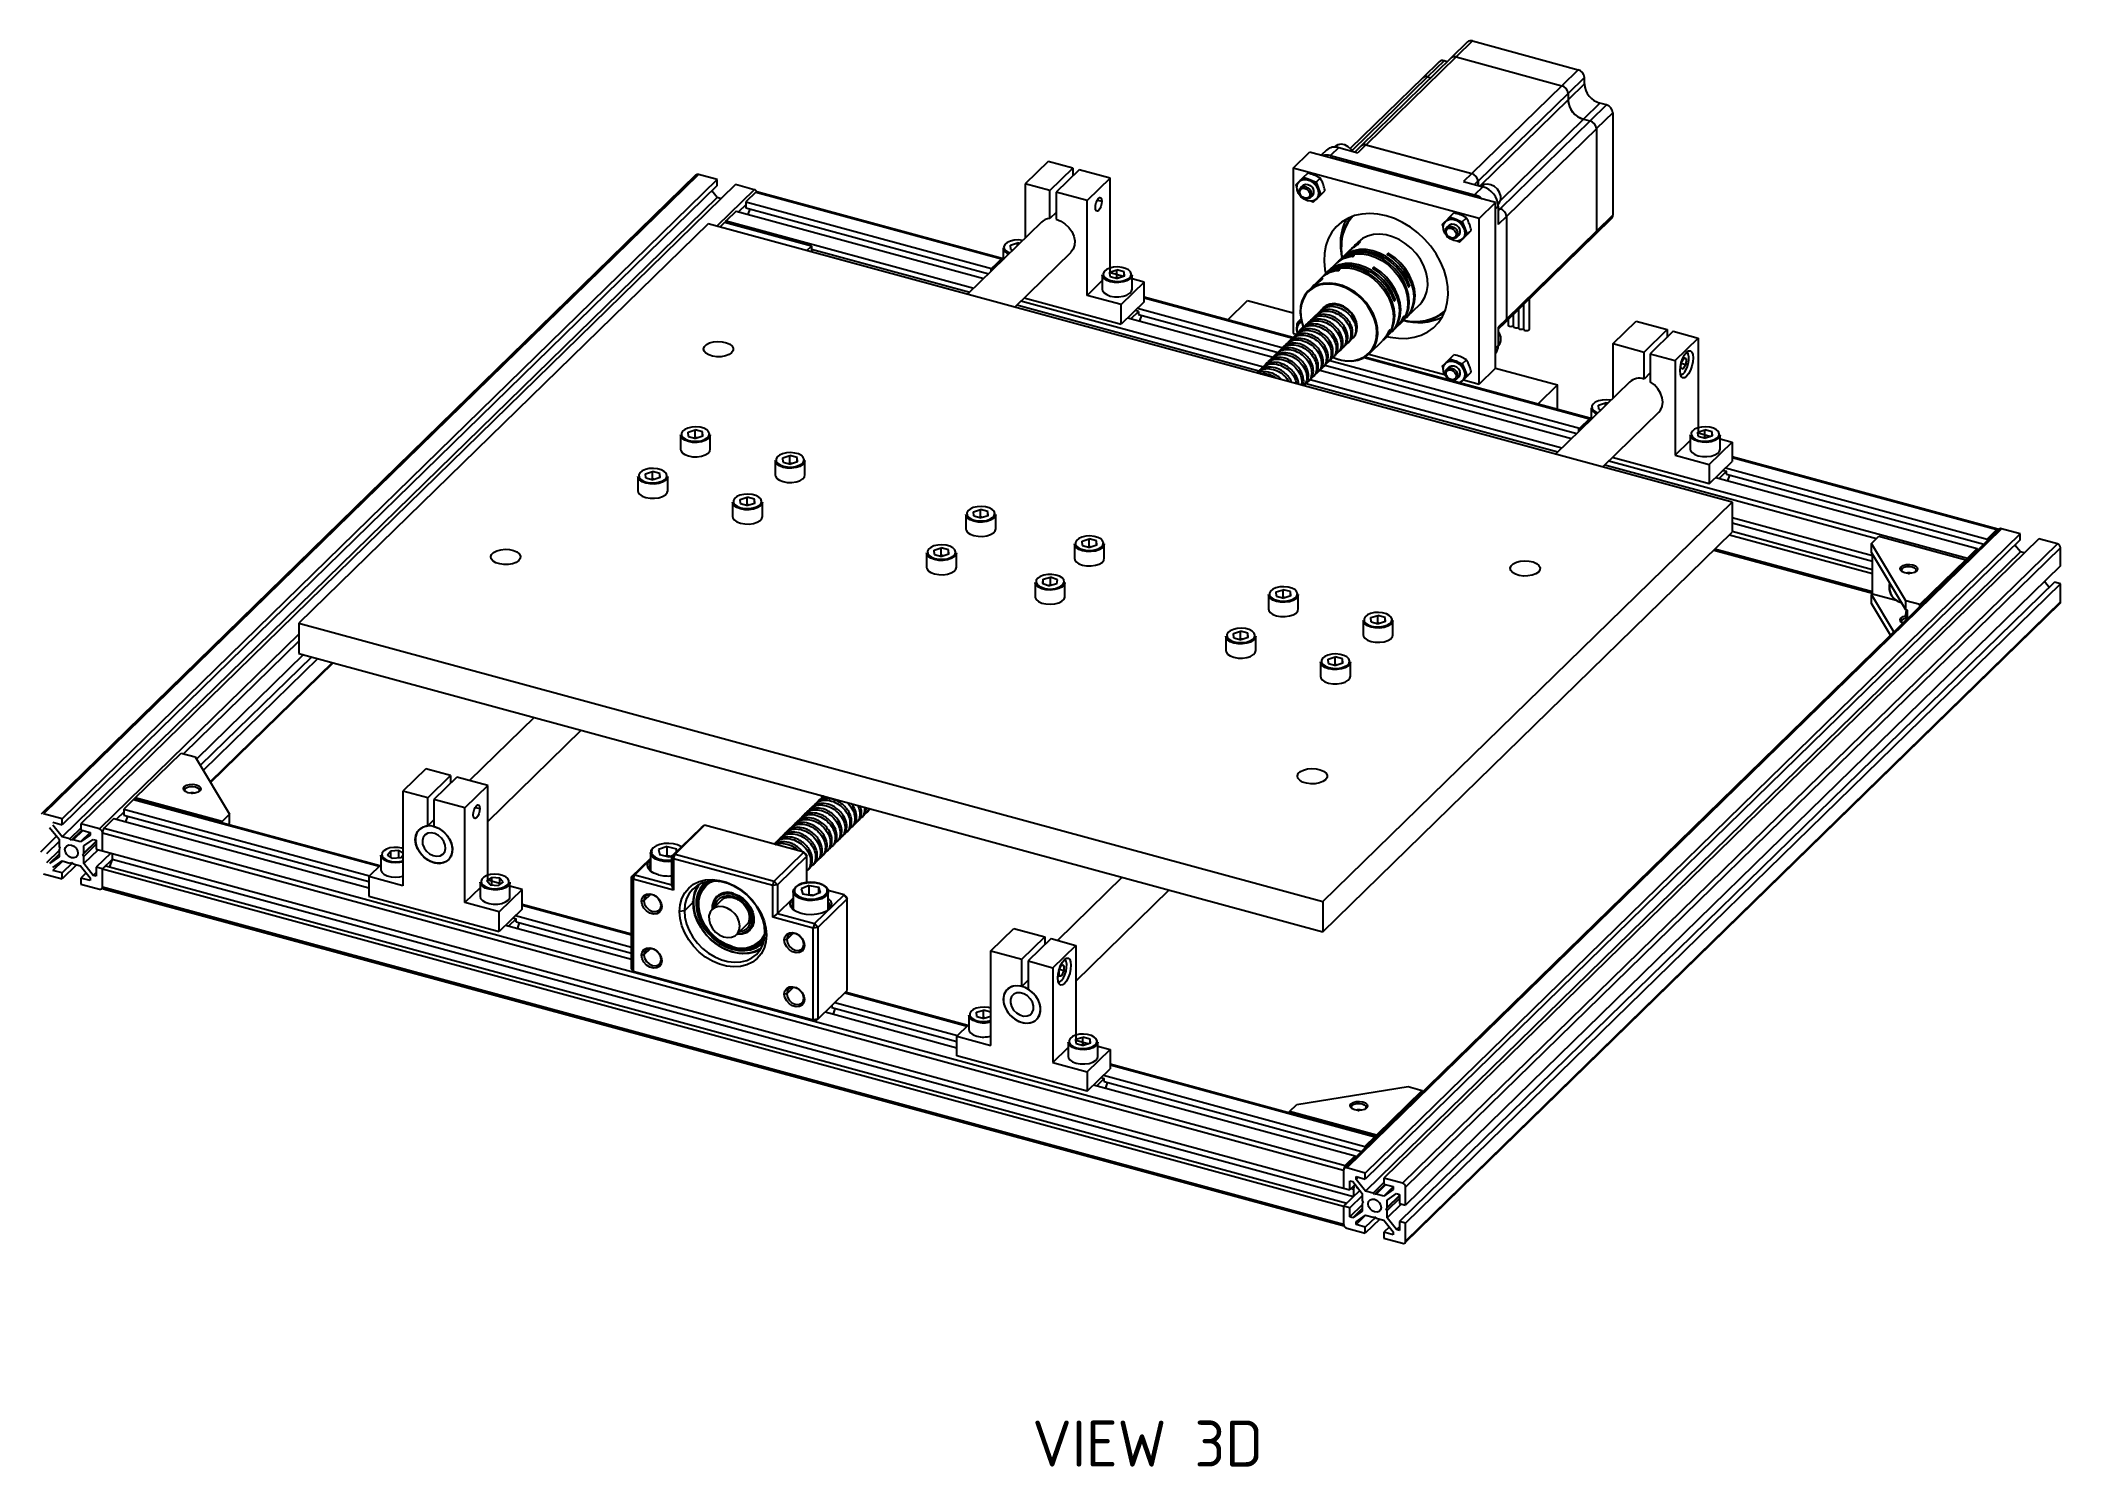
# Model space of a CAD drawing. Header units: millimetres. Extents: x 55 to 11032, y -227 to 3957.
# Drawn here: x 1309.4 to 1770, y 2622.9 to 2948.1 of the extents above; entities that cross this region are included whole.
import ezdxf

# ---------------------------------------------------------------- set-up
doc = ezdxf.new("R2010")
doc.units = ezdxf.units.MM
doc.header["$LTSCALE"] = 0.7
doc.layers.get('0').update_dxf_attribs({"color": 255})
doc.layers.add('DIM', color=94, linetype='Continuous', lineweight=25)
doc.styles.add('TCVN-7284', font='tcvn+7284-2003r.ttf')

msp = doc.modelspace()

# ---------------------------------------------------------------- texts
at = {"insert": (1535.537, 2633.425), "char_height": 10.5, "width": 196.99275, "attachment_point": 1, "style": 'TCVN-7284'}
msp.add_mtext('VIEW 3D', dxfattribs=at)

# ---------------------------------------------------------------- blocks, each defined once
blk = doc.blocks.new('X')
at = {"color": 38, "linetype": 'Continuous', "lineweight": 25, "ltscale": 2}
for p, q in [((1500.79, 2882.52), (1496.13, 2877.97)), ((1502.19, 2882.81), (1497.52, 2878.25)), ((1502.19, 2882.81), (1532.35, 2874.61)), ((1496.12, 2877.96), (1470.46, 2852.92)), ((1497.52, 2878.25), (1471.86, 2853.2)), ((1492.7, 2876.88), (1488.03, 2872.32)), ((1494.1, 2877.16), (1489.43, 2872.61)), ((1495.04, 2876.91), (1494.1, 2877.16)), ((1497.52, 2878.25), (1527.68, 2870.05)), ((1497.52, 2878.25), (1527.68, 2870.05)), ((1532.35, 2874.61), (1527.68, 2870.05)), ((1488.03, 2872.32), (1467.37, 2852.16)), ((1489.43, 2872.6), (1467.87, 2851.57)), ((1489.43, 2872.61), (1490.37, 2872.35)), ((1489.43, 2872.6), (1490.37, 2872.35)), ((1527.68, 2870.05), (1502.02, 2845.01)), ((1529.45, 2867.85), (1503.79, 2842.81)), ((1534.12, 2872.41), (1529.45, 2867.86)), ((1534.12, 2870.57), (1529.45, 2866.02)), ((1529.45, 2867.86), (1529.45, 2866.02)), ((1529.45, 2867.85), (1529.45, 2866.01)), ((1534.12, 2870.57), (1534.12, 2872.41)), ((1529.45, 2866.01), (1504.3, 2841.47)), ((1538.54, 2865.08), (1533.87, 2860.53)), ((1540.44, 2864.57), (1535.77, 2860.01)), ((1542.21, 2862.37), (1537.54, 2857.82)), ((1540.44, 2864.57), (1538.54, 2865.08)), ((1542.21, 2862.37), (1542.21, 2833.14)), ((1535.77, 2860.01), (1510.11, 2834.96)), ((1533.87, 2860.52), (1510.25, 2837.47)), ((1537.54, 2857.81), (1511.88, 2832.77)), ((1533.87, 2860.53), (1535.77, 2860.01)), ((1533.87, 2860.52), (1535.77, 2860.01)), ((1537.54, 2857.82), (1537.54, 2828.59)), ((1537.54, 2857.81), (1537.54, 2828.58)), ((1460.59, 2851.69), (1459.1, 2850.24)), ((1464.08, 2852.4), (1461.75, 2850.12)), ((1463.08, 2852.75), (1462.89, 2852.56)), ((1464.08, 2852.4), (1469.52, 2850.92)), ((1470.46, 2852.91), (1468.65, 2851.16)), ((1471.85, 2853.2), (1469.52, 2850.92)), ((1471.85, 2853.2), (1502.01, 2845)), ((1471.86, 2853.2), (1502.02, 2845.01)), ((1461.75, 2850.12), (1502.78, 2838.97)), ((1502.01, 2845), (1499.68, 2842.72)), ((1499.68, 2842.72), (1505.12, 2841.25)), ((1505.12, 2841.25), (1502.78, 2838.97)), ((1503.78, 2842.81), (1502.82, 2841.87)), ((1503.78, 2842.81), (1503.78, 2841.61)), ((1503.79, 2842.81), (1503.79, 2841.61)), ((1504.77, 2841.42), (1504.71, 2841.36)), ((1509.54, 2835.76), (1508.8, 2835.03)), ((1509.54, 2835.76), (1509.54, 2830.49)), ((1509.54, 2835.12), (1510.11, 2834.96)), ((1509.54, 2835.11), (1510.11, 2834.96)), ((1510.11, 2834.96), (1509.54, 2834.41)), ((1542.21, 2833.14), (1537.54, 2828.59)), ((1511.87, 2832.76), (1509.54, 2830.49)), ((1511.51, 2802.59), (1537.17, 2827.63)), ((1511.87, 2832.76), (1511.87, 2803.53)), ((1511.88, 2832.77), (1511.88, 2803.54)), ((1537.54, 2828.58), (1511.88, 2803.54)), ((1537.17, 2827.64), (1541.84, 2832.19)), ((1511.87, 2803.53), (1509.54, 2801.26)), ((1509.54, 2800.67), (1511.5, 2802.58)), ((1509.54, 2801.26), (1509.54, 2795.98)), ((1509.54, 2795.98), (1508.8, 2795.26)), ((1509.54, 2795.89), (1509.66, 2796.01))]:
    blk.add_line(p, q, dxfattribs=at)
at = {"color": 7, "linetype": 'Continuous', "lineweight": 25, "ltscale": 2}
for p, q in [((1451.07, 2846.6), (1455.73, 2851.16)), ((1508.8, 2836.73), (1455.73, 2851.16)), ((1451.07, 2846.6), (1451.07, 2799.46)), ((1504.13, 2832.18), (1451.07, 2846.6)), ((1453.86, 2841.66), (1453.21, 2841.02)), ((1456, 2838.15), (1456.66, 2838.8)), ((1504.13, 2832.18), (1508.8, 2836.73)), ((1508.8, 2789.59), (1508.8, 2836.73)), ((1509.51, 2836.26), (1509.66, 2836.41)), ((1495.55, 2830.33), (1494.9, 2829.69)), ((1497.69, 2826.82), (1498.35, 2827.47)), ((1504.13, 2785.03), (1504.13, 2832.18)), ((1371.74, 2806.96), (1387.72, 2822.56)), ((1368.4, 2821.12), (1364.96, 2817.76)), ((1364.96, 2817.76), (1364.96, 2817.11)), ((1365.48, 2817.62), (1364.96, 2817.76)), ((1398.91, 2816.69), (1398.88, 2816.66)), ((1404.88, 2803.67), (1406.99, 2805.73)), ((1406.99, 2805.73), (1406.09, 2805.98)), ((1406.99, 2805.73), (1406.99, 2804.87)), ((1407.84, 2804.64), (1407.32, 2803.01)), ((1450.99, 2798.31), (1408.64, 2809.81)), ((1432.44, 2803.35), (1438.05, 2808.82)), ((1438.05, 2808.82), (1451.07, 2805.28)), ((1457.54, 2804.62), (1456.6, 2803.71)), ((1458.94, 2805.99), (1458, 2805.08)), ((1459.78, 2806.81), (1459.4, 2806.44)), ((1462.37, 2807.94), (1462.28, 2807.85)), ((1513.83, 2804.86), (1513.83, 2801.48)), ((1515.31, 2806.3), (1515.31, 2801.08)), ((1516.79, 2807.74), (1516.79, 2800.68)), ((1518.45, 2800.68), (1518.45, 2809.36)), ((1451.94, 2799.15), (1451, 2798.24)), ((1451.07, 2799.46), (1452.02, 2799.2)), ((1453.34, 2800.52), (1452.4, 2799.61)), ((1453.86, 2801.25), (1453.21, 2800.61)), ((1454.74, 2801.89), (1453.8, 2800.98)), ((1453.96, 2801.34), (1453.86, 2801.25)), ((1456.14, 2803.25), (1455.2, 2802.34)), ((1468.89, 2800.33), (1469.36, 2800.79)), ((1512.36, 2803.42), (1512.36, 2801.89)), ((1446.34, 2793.69), (1445.4, 2792.78)), ((1447.74, 2795.05), (1446.8, 2794.14)), ((1449.14, 2796.42), (1448.2, 2795.51)), ((1450.54, 2797.79), (1449.6, 2796.88)), ((1462.89, 2793.07), (1463.82, 2793.98)), ((1464.29, 2794.44), (1465.22, 2795.35)), ((1465.69, 2795.81), (1466.62, 2796.72)), ((1467.09, 2797.17), (1468.02, 2798.08)), ((1472.7, 2793.58), (1494.27, 2787.71)), ((1440.74, 2788.22), (1440.72, 2788.21)), ((1442.14, 2789.59), (1441.2, 2788.68)), ((1443.54, 2790.96), (1442.6, 2790.04)), ((1444.94, 2792.32), (1444, 2791.41)), ((1455.89, 2786.24), (1456.82, 2787.15)), ((1457.29, 2787.61), (1458.22, 2788.52)), ((1458.69, 2788.97), (1459.62, 2789.88)), ((1460.09, 2790.34), (1461.02, 2791.25)), ((1461.49, 2791.71), (1462.42, 2792.62)), ((1535.7, 2775.28), (1471.54, 2792.72)), ((1495.55, 2789.92), (1494.9, 2789.28)), ((1497.69, 2786.42), (1498.35, 2787.06)), ((1504.13, 2785.03), (1508.8, 2789.59)), ((1508.8, 2789.59), (1526.49, 2784.78)), ((1454.49, 2784.87), (1455.42, 2785.78)), ((1499.68, 2786.24), (1504.13, 2785.03)), ((1526.49, 2784.78), (1520.88, 2779.31)), ((1546.94, 2785.6), (1525.9, 2765.06)), ((1526.49, 2777.79), (1526.49, 2784.78)), ((1532.56, 2772.21), (1536, 2775.57)), ((1539.33, 2761.41), (1555.32, 2777.01)), ((1532.56, 2771.56), (1532.56, 2772.21)), ((1532.56, 2772.21), (1533.08, 2772.07)), ((1566.48, 2771.11), (1566.51, 2771.14)), ((1574.59, 2760.18), (1572.48, 2758.12)), ((1573.68, 2760.43), (1574.59, 2760.18)), ((1574.59, 2759.32), (1574.59, 2760.18)), ((1575.44, 2759.1), (1574.92, 2757.46)), ((1346.6, 2736.92), (1346.6, 2732.85)), ((1402.35, 2644.48), (1383.91, 2626.47)), ((1389.16, 2614.84), (1415.79, 2640.83)), ((1389.14, 2598.02), (1389.16, 2598.04)), ((1397.25, 2587.09), (1395.13, 2585.03)), ((1396.34, 2587.34), (1397.25, 2587.09)), ((1397.25, 2586.23), (1397.25, 2587.09)), ((1398.09, 2586), (1397.58, 2584.36))]:
    blk.add_line(p, q, dxfattribs=at)
at = {"color": 133, "linetype": 'Continuous', "lineweight": 25}
for p, q in [((1280.88, 2844.61), (1094.2, 2662.41)), ((1281.58, 2844.75), (1094.9, 2662.55)), ((1286.88, 2843.31), (1281.58, 2844.75)), ((1286.88, 2843.31), (1100.21, 2661.1)), ((1286.88, 2841.59), (1100.21, 2659.39)), ((1292.19, 2841.87), (1105.51, 2659.66)), ((1286.94, 2838.15), (1285.36, 2840.11)), ((1297.5, 2840.42), (1286.85, 2830.03)), ((1286.88, 2841.59), (1286.88, 2843.31)), ((1297.5, 2840.42), (1292.19, 2841.87)), ((1297.92, 2839.73), (1295.12, 2836.99)), ((1286.94, 2838.15), (1100.26, 2655.95)), ((1288.07, 2837.84), (1286.94, 2838.15)), ((1292.32, 2834.26), (1289.52, 2831.53)), ((1295.12, 2836.14), (1293, 2834.07)), ((1295.12, 2836.99), (1295.12, 2835.28)), ((1296.21, 2834.98), (1295.63, 2833.36)), ((1289.05, 2831.07), (1287.73, 2829.79)), ((1167.67, 2713.7), (1110.82, 2658.22)), ((1167.67, 2711.74), (1134.79, 2679.66)), ((1169, 2707.9), (1138.48, 2678.11)), ((1171.35, 2707.26), (1139.59, 2676.26)), ((1173.12, 2706.78), (1140.42, 2674.87)), ((1177.24, 2705.66), (1142.37, 2671.62)), ((1142.48, 2671.44), (1177.48, 2705.6)), ((1120.57, 2666.63), (1190.62, 2647.6)), ((1190.76, 2647.74), (1120.83, 2666.74)), ((1100.21, 2661.1), (1094.9, 2662.55)), ((1100.21, 2659.39), (1100.21, 2661.1)), ((1114.97, 2661.17), (1112.17, 2658.44)), ((1114.97, 2661.17), (1187.62, 2641.42)), ((1117.77, 2663.04), (1115.66, 2660.98)), ((1117.77, 2663.9), (1187.82, 2644.86)), ((1117.77, 2662.19), (1187.62, 2643.2)), ((1098.63, 2656.15), (1094.02, 2651.64)), ((1099.32, 2654.62), (1095.78, 2651.16)), ((1096.62, 2658.65), (1099.32, 2655.29)), ((1097.55, 2660.11), (1100.21, 2659.39)), ((1100.26, 2655.95), (1097.55, 2659.31)), ((1099.32, 2655.29), (1099.32, 2653.22)), ((1102.4, 2655.37), (1100.26, 2655.95)), ((1105.51, 2658.4), (1102.4, 2655.37)), ((1102.86, 2654.98), (1102.4, 2655.37)), ((1105.81, 2657.87), (1102.86, 2654.98)), ((1103.32, 2655.12), (1102.86, 2654.98)), ((1106.07, 2657.8), (1103.32, 2655.12)), ((1105.46, 2654.53), (1103.32, 2655.12)), ((1108.17, 2657.18), (1105.46, 2654.53)), ((1108.17, 2656.42), (1105.46, 2654.53)), ((1105.51, 2659.66), (1105.51, 2657.95)), ((1110.82, 2658.22), (1105.51, 2659.66)), ((1105.51, 2657.95), (1108.17, 2657.23)), ((1109.94, 2654.63), (1106.13, 2650.92)), ((1106.4, 2653.37), (1109.1, 2655.26)), ((1109.94, 2654.75), (1106.4, 2651.3)), ((1108.17, 2657.23), (1108.17, 2656.42)), ((1109.1, 2655.26), (1109.94, 2655.03)), ((1109.94, 2655.03), (1109.94, 2652.46)), ((1111.7, 2651.98), (1111.7, 2657.12)), ((1099.32, 2652.04), (1095.78, 2648.59)), ((1099.32, 2651.01), (1096.62, 2648.37)), ((1099.32, 2650.25), (1096.62, 2648.37)), ((1097.55, 2647.2), (1100.26, 2649.09)), ((1100.3, 2649.08), (1097.55, 2646.4)), ((1099.32, 2653.22), (1099.59, 2652.7)), ((1099.59, 2652.7), (1099.32, 2652.33)), ((1099.32, 2652.33), (1099.32, 2650.25)), ((1100.26, 2649.09), (1102.4, 2648.51)), ((1106.13, 2650.92), (1106.4, 2651.3)), ((1106.4, 2650.4), (1106.13, 2650.92)), ((1109.94, 2653.86), (1106.4, 2650.4)), ((1106.4, 2651.3), (1106.4, 2653.37)), ((1110.48, 2652.31), (1106.4, 2648.33)), ((1106.4, 2648.33), (1106.4, 2650.4)), ((1109.94, 2652.46), (1111.7, 2651.98)), ((1114.06, 2651.34), (1109.94, 2647.32)), ((1114.48, 2649.54), (1111.7, 2646.84)), ((1114.5, 2649.62), (1113.73, 2647.45)), ((1114.5, 2651.22), (1114.5, 2649.62)), ((1094.9, 2645.4), (1100.21, 2643.96)), ((1100.21, 2645.68), (1097.55, 2646.4)), ((1103.07, 2648.47), (1100.21, 2645.68)), ((1104.33, 2647.98), (1100.21, 2643.96)), ((1100.21, 2643.96), (1100.21, 2645.68)), ((1102.4, 2648.51), (1102.86, 2648.64)), ((1102.86, 2648.64), (1103.32, 2648.26)), ((1103.32, 2648.26), (1105.46, 2647.68)), ((1105.46, 2647.68), (1108.17, 2644.32)), ((1107.04, 2645.72), (1105.51, 2644.23)), ((1105.51, 2644.23), (1105.51, 2642.52)), ((1108.17, 2643.51), (1105.51, 2644.23)), ((1109.1, 2644.97), (1106.4, 2648.33)), ((1108.17, 2644.32), (1108.17, 2643.51)), ((1109.94, 2645.78), (1109.1, 2644.97)), ((1109.94, 2644.75), (1109.1, 2644.97)), ((1109.94, 2647.32), (1109.94, 2644.75)), ((1111.7, 2646.84), (1109.94, 2647.32)), ((1112.64, 2647.75), (1111.7, 2646.84)), ((1111.7, 2641.69), (1111.7, 2646.84)), ((1105.51, 2642.52), (1110.82, 2641.08)), ((1111.52, 2641.22), (1111.73, 2641.43)), ((1229.43, 2633.56), (1262.52, 2624.56)), ((1229.65, 2631.78), (1262.52, 2622.85)), ((1262.52, 2628.23), (1231.3, 2636.72)), ((1231.3, 2636.54), (1262.52, 2628.06)), ((1226.63, 2630.82), (1262.52, 2621.07))]:
    blk.add_line(p, q, dxfattribs=at)
at = {"color": 4, "linetype": 'Continuous', "lineweight": 25, "ltscale": 2}
for p, q in [((1381.22, 2848.49), (1374.69, 2842.12)), ((1388.3, 2846.57), (1381.22, 2848.49)), ((1381.76, 2840.19), (1388.3, 2846.57)), ((1390.07, 2846.09), (1383.53, 2839.71)), ((1388.3, 2846.57), (1388.3, 2844.36)), ((1398.91, 2843.69), (1390.07, 2846.09)), ((1374.69, 2842.12), (1374.69, 2826.61)), ((1381.76, 2840.19), (1374.69, 2842.12)), ((1381.76, 2832.19), (1381.76, 2840.19)), ((1392.38, 2837.31), (1383.53, 2839.71)), ((1383.53, 2839.71), (1383.53, 2832)), ((1398.91, 2843.69), (1392.38, 2837.31)), ((1398.91, 2816.69), (1398.91, 2843.69)), ((1383.53, 2833.91), (1381.76, 2832.19)), ((1392.38, 2810.31), (1392.38, 2837.31)), ((1395.3, 2837.47), (1396.58, 2837.12)), ((1396.7, 2814.53), (1392.38, 2810.31)), ((1402.11, 2807.67), (1392.38, 2810.31)), ((1408.64, 2814.04), (1402.11, 2807.67)), ((1408.64, 2814.04), (1405.2, 2814.98)), ((1408.64, 2808.47), (1408.64, 2814.04)), ((1374.45, 2809.61), (1402.11, 2802.09)), ((1408.64, 2808.47), (1402.11, 2802.09)), ((1402.11, 2802.09), (1402.11, 2807.67)), ((1542.29, 2796.57), (1548.82, 2802.94)), ((1548.82, 2802.94), (1557.66, 2800.54)), ((1551.13, 2794.16), (1557.66, 2800.54)), ((1559.43, 2800.06), (1552.9, 2793.68)), ((1557.66, 2800.54), (1557.66, 2798.33)), ((1559.43, 2800.06), (1566.51, 2798.14)), ((1542.29, 2781.06), (1542.29, 2796.57)), ((1542.29, 2796.57), (1551.13, 2794.16)), ((1551.13, 2786.45), (1551.13, 2794.16)), ((1552.9, 2793.68), (1552.9, 2785.67)), ((1552.9, 2793.68), (1559.97, 2791.76)), ((1559.97, 2791.76), (1566.51, 2798.14)), ((1566.51, 2798.14), (1566.51, 2771.14)), ((1552.9, 2788.18), (1551.13, 2786.45)), ((1559.97, 2791.76), (1559.97, 2764.76)), ((1561.59, 2789.58), (1561.69, 2791.07)), ((1562.25, 2789.29), (1561.59, 2789.58)), ((1561.69, 2790.98), (1563.01, 2790.62)), ((1562.47, 2792.52), (1561.75, 2791.28)), ((1562.25, 2789.29), (1563.01, 2790.62)), ((1562.41, 2792.42), (1563.12, 2792.23)), ((1563.12, 2792.23), (1562.47, 2792.52)), ((1563.12, 2792.23), (1563.01, 2790.62)), ((1569.7, 2756.54), (1542.05, 2764.06)), ((1559.97, 2764.76), (1564.3, 2768.98)), ((1559.97, 2764.76), (1569.7, 2762.12)), ((1569.7, 2762.12), (1576.24, 2768.49)), ((1572.8, 2769.43), (1576.24, 2768.49)), ((1576.24, 2768.49), (1576.24, 2762.92)), ((1569.7, 2756.54), (1576.24, 2762.92)), ((1569.7, 2762.12), (1569.7, 2756.54)), ((1364.94, 2623.47), (1371.48, 2629.85)), ((1371.48, 2629.85), (1380.32, 2627.45)), ((1373.79, 2621.07), (1380.32, 2627.45)), ((1382.09, 2626.97), (1375.56, 2620.59)), ((1380.32, 2627.45), (1380.32, 2625.24)), ((1382.09, 2626.97), (1389.16, 2625.04)), ((1364.94, 2596.47), (1364.94, 2623.47)), ((1364.94, 2623.47), (1373.79, 2621.07)), ((1373.79, 2613.36), (1373.79, 2621.07)), ((1375.56, 2620.59), (1375.56, 2612.58)), ((1375.56, 2620.59), (1382.63, 2618.67)), ((1382.63, 2618.67), (1389.16, 2625.04)), ((1389.16, 2625.04), (1389.16, 2598.04)), ((1375.56, 2615.08), (1373.79, 2613.36)), ((1382.63, 2618.67), (1382.63, 2591.67)), ((1355.21, 2599.12), (1358.65, 2602.47)), ((1355.21, 2593.55), (1355.21, 2599.12)), ((1355.21, 2599.12), (1364.94, 2596.47)), ((1392.36, 2583.45), (1355.21, 2593.55)), ((1382.63, 2591.67), (1386.95, 2595.89)), ((1382.63, 2591.67), (1392.36, 2589.02)), ((1392.36, 2589.02), (1398.89, 2595.4)), ((1395.45, 2596.33), (1398.89, 2595.4)), ((1398.89, 2595.4), (1398.89, 2589.83)), ((1392.36, 2583.45), (1398.89, 2589.83)), ((1392.36, 2589.02), (1392.36, 2583.45))]:
    blk.add_line(p, q, dxfattribs=at)
at = {"color": 3, "linetype": 'Continuous', "lineweight": 25, "ltscale": 2}
for p, q in [((1454.08, 2843.98), (1455.24, 2845.12)), ((1451.9, 2841.82), (1452.74, 2842.65)), ((1451.9, 2841.82), (1452.17, 2841.14)), ((1453, 2842.91), (1452.82, 2842.73)), ((1453, 2842.91), (1454.08, 2843.98)), ((1454.08, 2843.98), (1455.85, 2843.28)), ((1455.85, 2843.28), (1457.62, 2842.57)), ((1458.78, 2843.7), (1457.16, 2844.55)), ((1457.62, 2842.57), (1458.78, 2843.7)), ((1457.62, 2842.57), (1458.31, 2840.78)), ((1458.99, 2839), (1457.9, 2837.92)), ((1457.98, 2837.97), (1459.21, 2839.19)), ((1458.31, 2840.78), (1458.99, 2839)), ((1458.99, 2839), (1460.15, 2840.13)), ((1453.12, 2838.64), (1453.27, 2838.25)), ((1453.65, 2838.1), (1453.27, 2838.25)), ((1456.82, 2836.84), (1456.13, 2837.11)), ((1456.82, 2836.84), (1457.98, 2837.97)), ((1457.9, 2837.92), (1456.82, 2836.84)), ((1457.7, 2837.72), (1457.89, 2837.91)), ((1495.77, 2832.65), (1496.93, 2833.78)), ((1500.47, 2832.37), (1498.85, 2833.22)), ((1379.34, 2831.15), (1358.3, 2810.61)), ((1493.59, 2830.49), (1494.43, 2831.32)), ((1493.59, 2830.49), (1493.86, 2829.81)), ((1494.69, 2831.58), (1494.51, 2831.4)), ((1494.69, 2831.58), (1495.77, 2832.65)), ((1495.77, 2832.65), (1497.54, 2831.94)), ((1497.54, 2831.94), (1499.31, 2831.24)), ((1499.31, 2831.24), (1500.47, 2832.37)), ((1499.31, 2831.24), (1500, 2829.45)), ((1500.68, 2827.67), (1499.6, 2826.59)), ((1499.67, 2826.64), (1500.9, 2827.86)), ((1500, 2829.45), (1500.68, 2827.67)), ((1500.68, 2827.67), (1501.84, 2828.8)), ((1368.4, 2823.82), (1368.4, 2820.47)), ((1370.56, 2824.6), (1372.56, 2825.25)), ((1370.65, 2823.39), (1370.56, 2824.6)), ((1370.65, 2823.39), (1371.23, 2823.23)), ((1373.13, 2825.09), (1372.56, 2825.25)), ((1372.56, 2824.53), (1372.56, 2825.25)), ((1494.82, 2827.31), (1494.96, 2826.92)), ((1495.35, 2826.77), (1494.96, 2826.92)), ((1498.51, 2825.51), (1497.82, 2825.78)), ((1498.51, 2825.51), (1499.67, 2826.64)), ((1499.6, 2826.59), (1498.51, 2825.51)), ((1499.4, 2826.39), (1499.58, 2826.57)), ((1396.7, 2816.13), (1396.7, 2812.06)), ((1398.87, 2816.91), (1400.86, 2817.55)), ((1398.96, 2815.69), (1398.87, 2816.91)), ((1402.69, 2815.66), (1398.91, 2816.69)), ((1402.95, 2816.99), (1400.86, 2817.55)), ((1400.86, 2815.41), (1400.86, 2817.55)), ((1403.04, 2815.77), (1402.95, 2816.99)), ((1402.95, 2815.75), (1402.95, 2816.99)), ((1405.2, 2812.06), (1405.2, 2816.13)), ((1398.96, 2815.69), (1401.04, 2815.13)), ((1400.47, 2815.28), (1400.86, 2815.41)), ((1401.44, 2815.26), (1400.86, 2815.41)), ((1403.04, 2815.77), (1401.04, 2815.13)), ((1452.23, 2799.68), (1452.16, 2800.66)), ((1453.32, 2803.52), (1452.31, 2802.54)), ((1452.31, 2802.54), (1453.71, 2802.84)), ((1495.77, 2792.24), (1496.93, 2793.38)), ((1500.47, 2791.96), (1498.85, 2792.81)), ((1493.59, 2790.09), (1494.43, 2790.92)), ((1493.59, 2790.09), (1493.86, 2789.4)), ((1494.69, 2791.18), (1494.51, 2791)), ((1494.69, 2791.17), (1495.77, 2792.24)), ((1495.77, 2792.24), (1497.54, 2791.54)), ((1497.54, 2791.54), (1499.31, 2790.83)), ((1499.31, 2790.83), (1500.47, 2791.96)), ((1499.31, 2790.83), (1500, 2789.04)), ((1500.68, 2787.26), (1499.6, 2786.18)), ((1499.67, 2786.23), (1500.9, 2787.45)), ((1500, 2789.04), (1500.68, 2787.26)), ((1500.68, 2787.26), (1501.84, 2788.39)), ((1494.82, 2786.9), (1494.96, 2786.51)), ((1495.35, 2786.36), (1494.96, 2786.51)), ((1498.74, 2785.33), (1499.67, 2786.23)), ((1499.6, 2786.18), (1498.74, 2785.33)), ((1499.4, 2785.99), (1499.58, 2786.17)), ((1536, 2778.27), (1536, 2774.92)), ((1538.16, 2779.05), (1540.16, 2779.7)), ((1538.25, 2777.84), (1538.16, 2779.05)), ((1538.25, 2777.84), (1538.83, 2777.68)), ((1540.73, 2779.54), (1540.16, 2779.7)), ((1540.16, 2778.98), (1540.16, 2779.7)), ((1564.3, 2770.58), (1564.3, 2766.51)), ((1566.46, 2771.36), (1568.46, 2772.01)), ((1566.55, 2770.15), (1566.46, 2771.36)), ((1566.51, 2771.14), (1570.28, 2770.11)), ((1566.55, 2770.15), (1568.64, 2769.58)), ((1568.06, 2769.73), (1568.46, 2769.86)), ((1570.54, 2771.44), (1568.46, 2772.01)), ((1568.46, 2769.86), (1568.46, 2772.01)), ((1569.03, 2769.71), (1568.46, 2769.86)), ((1570.63, 2770.23), (1568.64, 2769.58)), ((1570.63, 2770.23), (1570.54, 2771.44)), ((1570.54, 2770.2), (1570.54, 2771.44)), ((1572.8, 2766.51), (1572.8, 2770.58)), ((1357.81, 2747.86), (1357.81, 2743.78)), ((1359.97, 2748.64), (1361.97, 2749.28)), ((1360.06, 2747.42), (1359.97, 2748.64)), ((1360.06, 2747.42), (1362.15, 2746.86)), ((1361.57, 2747.01), (1361.97, 2747.14)), ((1364.05, 2748.72), (1361.97, 2749.28)), ((1361.97, 2747.14), (1361.97, 2749.28)), ((1362.54, 2746.98), (1361.97, 2747.14)), ((1364.14, 2747.5), (1362.15, 2746.86)), ((1364.14, 2747.5), (1364.05, 2748.72)), ((1364.05, 2747.47), (1364.05, 2748.72)), ((1366.31, 2743.78), (1366.31, 2747.86)), ((1348.77, 2737.7), (1350.77, 2738.35)), ((1348.86, 2736.49), (1348.77, 2737.7)), ((1348.86, 2736.49), (1350.94, 2735.92)), ((1350.37, 2736.08), (1350.77, 2736.21)), ((1352.85, 2737.78), (1350.77, 2738.35)), ((1350.77, 2736.21), (1350.77, 2738.35)), ((1351.34, 2736.05), (1350.77, 2736.21)), ((1352.94, 2736.57), (1350.94, 2735.92)), ((1352.94, 2736.57), (1352.85, 2737.78)), ((1352.85, 2736.54), (1352.85, 2737.78)), ((1355.1, 2732.85), (1355.1, 2736.92)), ((1388.76, 2739.44), (1388.76, 2735.37)), ((1390.92, 2740.22), (1392.92, 2740.87)), ((1391.01, 2739.01), (1390.92, 2740.22)), ((1391.01, 2739.01), (1393.1, 2738.44)), ((1392.53, 2738.6), (1392.92, 2738.73)), ((1395.01, 2740.3), (1392.92, 2740.87)), ((1392.92, 2738.73), (1392.92, 2740.87)), ((1393.49, 2738.57), (1392.92, 2738.73)), ((1395.1, 2739.09), (1393.1, 2738.44)), ((1395.1, 2739.09), (1395.01, 2740.3)), ((1395.01, 2739.06), (1395.01, 2740.3)), ((1397.26, 2735.37), (1397.26, 2739.44)), ((1379.84, 2729.39), (1381.94, 2729.94)), ((1383.91, 2729.27), (1381.94, 2729.94)), ((1381.94, 2727.79), (1381.94, 2729.94)), ((1377.56, 2728.51), (1377.56, 2724.44)), ((1379.71, 2728.18), (1379.84, 2729.39)), ((1379.71, 2728.18), (1381.68, 2727.51)), ((1379.84, 2728.13), (1379.84, 2729.39)), ((1381.32, 2727.63), (1381.94, 2727.79)), ((1383.78, 2728.06), (1381.68, 2727.51)), ((1382.3, 2727.67), (1381.94, 2727.79)), ((1383.78, 2728.06), (1383.91, 2729.27)), ((1386.06, 2724.44), (1386.06, 2728.51)), ((1444.06, 2725), (1444.06, 2720.92)), ((1446.23, 2725.78), (1448.22, 2726.42)), ((1446.32, 2724.56), (1446.23, 2725.78)), ((1446.32, 2724.56), (1448.4, 2724)), ((1447.83, 2724.15), (1448.22, 2724.28)), ((1450.31, 2725.86), (1448.22, 2726.42)), ((1448.22, 2724.28), (1448.22, 2726.42)), ((1448.8, 2724.12), (1448.22, 2724.28)), ((1450.4, 2724.64), (1448.4, 2724)), ((1450.4, 2724.64), (1450.31, 2725.86)), ((1450.31, 2724.61), (1450.31, 2725.86)), ((1452.56, 2720.92), (1452.56, 2725)), ((1473.2, 2718.45), (1475.2, 2719.09)), ((1473.29, 2717.23), (1473.2, 2718.45)), ((1477.28, 2718.53), (1475.2, 2719.09)), ((1475.2, 2716.95), (1475.2, 2719.09)), ((1477.37, 2717.31), (1477.28, 2718.53)), ((1477.28, 2717.28), (1477.28, 2718.53)), ((1431.93, 2713.15), (1431.93, 2709.08)), ((1434.09, 2713.93), (1436.09, 2714.58)), ((1434.18, 2712.72), (1434.09, 2713.93)), ((1434.18, 2712.72), (1436.27, 2712.15)), ((1435.69, 2712.31), (1436.09, 2712.44)), ((1438.17, 2714.01), (1436.09, 2714.58)), ((1436.09, 2712.44), (1436.09, 2714.58)), ((1436.66, 2712.28), (1436.09, 2712.44)), ((1438.26, 2712.8), (1436.27, 2712.15)), ((1438.26, 2712.8), (1438.17, 2714.01)), ((1438.17, 2712.77), (1438.17, 2714.01)), ((1440.43, 2709.08), (1440.43, 2713.15)), ((1471.04, 2717.66), (1471.04, 2713.59)), ((1473.29, 2717.23), (1475.38, 2716.67)), ((1474.8, 2716.82), (1475.2, 2716.95)), ((1475.77, 2716.79), (1475.2, 2716.95)), ((1477.37, 2717.31), (1475.38, 2716.67)), ((1479.54, 2713.59), (1479.54, 2717.66)), ((1461.07, 2706.6), (1463.06, 2707.25)), ((1461.16, 2705.39), (1461.07, 2706.6)), ((1465.15, 2706.68), (1463.06, 2707.25)), ((1463.06, 2705.11), (1463.06, 2707.25)), ((1465.24, 2705.47), (1465.15, 2706.68)), ((1465.15, 2705.44), (1465.15, 2706.68)), ((1458.9, 2705.82), (1458.9, 2701.75)), ((1461.16, 2705.39), (1463.24, 2704.82)), ((1462.67, 2704.98), (1463.06, 2705.11)), ((1463.64, 2704.95), (1463.06, 2705.11)), ((1465.24, 2705.47), (1463.24, 2704.82)), ((1467.4, 2701.75), (1467.4, 2705.82)), ((1384.27, 2617.65), (1384.33, 2616.28)), ((1384.31, 2617.84), (1384.94, 2619.26)), ((1384.32, 2616.57), (1385.08, 2616.36)), ((1384.33, 2616.28), (1385.08, 2616.36)), ((1384.49, 2618.24), (1385.76, 2617.89)), ((1385.69, 2619.34), (1384.94, 2619.26)), ((1385.76, 2617.89), (1385.08, 2616.36)), ((1385.69, 2619.34), (1385.76, 2617.89)), ((1358.65, 2605.18), (1358.65, 2601.1)), ((1360.82, 2605.96), (1362.81, 2606.6)), ((1360.91, 2604.74), (1360.82, 2605.96)), ((1360.91, 2604.74), (1362.99, 2604.18)), ((1362.42, 2604.33), (1362.81, 2604.46)), ((1364.9, 2606.04), (1362.81, 2606.6)), ((1362.81, 2604.46), (1362.81, 2606.6)), ((1363.39, 2604.3), (1362.81, 2604.46)), ((1364.94, 2604.81), (1362.99, 2604.18)), ((1364.94, 2605.44), (1364.9, 2606.04)), ((1364.9, 2604.79), (1364.9, 2606.04)), ((1386.95, 2597.48), (1386.95, 2593.41)), ((1389.12, 2598.27), (1391.11, 2598.91)), ((1389.21, 2597.05), (1389.12, 2598.27)), ((1389.16, 2598.04), (1392.94, 2597.02)), ((1389.21, 2597.05), (1391.29, 2596.48)), ((1393.2, 2598.35), (1391.11, 2598.91)), ((1391.11, 2596.77), (1391.11, 2598.91)), ((1393.29, 2597.13), (1391.29, 2596.48)), ((1393.29, 2597.13), (1393.2, 2598.35)), ((1393.2, 2597.1), (1393.2, 2598.35)), ((1395.45, 2593.41), (1395.45, 2597.48)), ((1390.72, 2596.64), (1391.11, 2596.77)), ((1391.69, 2596.61), (1391.11, 2596.77))]:
    blk.add_line(p, q, dxfattribs=at)
at = {"color": 133, "linetype": 'Continuous', "lineweight": 25, "ltscale": 2}
for p, q in [((1297.92, 2839.73), (1367.96, 2820.69)), ((1368.11, 2820.83), (1298.18, 2839.84)), ((1292.32, 2834.26), (1362.88, 2815.08)), ((1295.12, 2836.99), (1365.16, 2817.96)), ((1295.12, 2835.28), (1364.31, 2816.48)), ((1289.52, 2831.53), (1360.08, 2812.35)), ((1372.37, 2807.57), (1441.35, 2788.82)), ((1373.52, 2808.7), (1442.61, 2789.92)), ((1406.77, 2806.65), (1448.21, 2795.39)), ((1406.99, 2804.87), (1446.81, 2794.05)), ((1408.64, 2809.64), (1451.01, 2798.12)), ((1403.97, 2803.92), (1445.41, 2792.65)), ((1458.74, 2789.03), (1530.48, 2769.53)), ((1460.17, 2790.42), (1531.91, 2770.93)), ((1461.54, 2791.76), (1532.76, 2772.41)), ((1471.33, 2792.6), (1535.56, 2775.14)), ((1454.79, 2785.17), (1526.53, 2765.67)), ((1455.94, 2786.3), (1527.68, 2766.8)), ((1651.95, 2743.69), (1576.24, 2764.27)), ((1576.24, 2764.09), (1651.68, 2743.58)), ((1539.96, 2762.02), (1617.37, 2740.99)), ((1541.12, 2763.15), (1643.28, 2735.38)), ((1571.57, 2758.37), (1646.08, 2738.12)), ((1574.37, 2761.1), (1648.88, 2740.85)), ((1574.59, 2759.32), (1647.96, 2739.38)), ((1576.2, 2747.03), (1616.19, 2736.16)), ((1652.34, 2743.66), (1465.66, 2561.45)), ((1653.03, 2743.8), (1466.36, 2561.59)), ((1658.34, 2742.35), (1471.66, 2560.15)), ((1575.45, 2742.09), (1616.19, 2731.02)), ((1576.2, 2745.43), (1616.19, 2734.57)), ((1576.2, 2743.05), (1616.19, 2732.19)), ((1651.68, 2743.58), (1648.88, 2740.85)), ((1658.34, 2742.35), (1653.03, 2743.8)), ((1658.34, 2740.64), (1658.34, 2742.35)), ((1658.34, 2740.64), (1471.66, 2558.44)), ((1658.39, 2737.2), (1471.72, 2554.99)), ((1663.65, 2740.91), (1476.97, 2558.71)), ((1668.95, 2739.47), (1482.28, 2557.27)), ((1669.84, 2738.37), (1483.16, 2556.17)), ((1570.97, 2737.71), (1616.19, 2725.42)), ((1571.33, 2738.07), (1616.19, 2725.88)), ((1646.08, 2738.12), (1643.28, 2735.38)), ((1646.08, 2737.55), (1646.08, 2738.12)), ((1648.88, 2740.85), (1648.88, 2740.28)), ((1658.39, 2737.2), (1656.82, 2739.15)), ((1659.53, 2736.89), (1658.39, 2737.2)), ((1668.95, 2739.47), (1663.65, 2740.91)), ((1669.84, 2733.23), (1669.84, 2738.37)), ((1669.84, 2733.23), (1483.16, 2551.03)), ((1668.07, 2728.57), (1481.39, 2546.36)), ((1669.84, 2728.09), (1483.16, 2545.88)), ((1666.55, 2727.08), (1665.22, 2728.72)), ((1669.84, 2728.09), (1668.07, 2728.57)), ((1669.84, 2722.94), (1669.84, 2728.09)), ((1482.97, 2540.26), (1669.65, 2722.47)), ((1669.84, 2722.94), (1483.16, 2540.74)), ((1111.7, 2657.12), (1465.47, 2560.98)), ((1112.17, 2658.44), (1465.94, 2562.29)), ((1111.7, 2651.98), (1465.47, 2555.83)), ((1114.5, 2649.62), (1468.27, 2553.48)), ((1111.7, 2646.84), (1465.47, 2550.69)), ((1112.64, 2647.75), (1466.4, 2551.6)), ((1111.7, 2641.69), (1465.47, 2545.55)), ((1111.91, 2641.18), (1465.61, 2545.06)), ((1320.5, 2608.8), (1355.42, 2599.31)), ((1323.3, 2611.54), (1358.22, 2602.05)), ((1358.36, 2602.19), (1323.44, 2611.68)), ((1317.7, 2606.07), (1355.21, 2595.88)), ((1319.64, 2607.32), (1355.21, 2597.66)), ((1397.03, 2588.01), (1471.54, 2567.75)), ((1397.25, 2586.23), (1470.62, 2566.29)), ((1474.6, 2570.6), (1398.89, 2591.17)), ((1398.89, 2590.99), (1474.34, 2570.49)), ((1394.23, 2585.27), (1468.74, 2565.02)), ((1474.34, 2570.49), (1471.54, 2567.75)), ((1468.74, 2565.02), (1465.94, 2562.29)), ((1468.74, 2564.46), (1468.74, 2565.02)), ((1471.54, 2567.75), (1471.54, 2567.19)), ((1465.47, 2560.98), (1465.47, 2555.83)), ((1471.66, 2560.15), (1466.36, 2561.59)), ((1467.24, 2557.92), (1468.07, 2557.7)), ((1467.24, 2555.35), (1467.24, 2557.92)), ((1468.76, 2556.84), (1467.24, 2555.35)), ((1468.07, 2557.7), (1470.78, 2554.34)), ((1469.01, 2559.16), (1471.66, 2558.44)), ((1469.01, 2558.35), (1469.01, 2559.16)), ((1469.65, 2558.98), (1469.01, 2558.35)), ((1471.72, 2554.99), (1469.01, 2558.35)), ((1471.66, 2558.44), (1471.66, 2560.15)), ((1476.97, 2557.45), (1473.86, 2554.41)), ((1477.27, 2556.91), (1474.32, 2554.03)), ((1477.52, 2556.84), (1474.78, 2554.16)), ((1476.97, 2558.71), (1476.97, 2556.99)), ((1482.28, 2557.27), (1476.97, 2558.71)), ((1476.97, 2556.99), (1479.62, 2556.27)), ((1465.47, 2555.83), (1467.24, 2555.35)), ((1470.09, 2555.2), (1465.47, 2550.69)), ((1466.4, 2551.6), (1465.47, 2550.69)), ((1470.78, 2553.66), (1467.24, 2550.21)), ((1470.78, 2551.09), (1467.24, 2547.64)), ((1467.62, 2555.73), (1468.27, 2555.55)), ((1468.12, 2556.21), (1468.41, 2556.13)), ((1468.27, 2553.48), (1468.24, 2553.4)), ((1468.41, 2556.13), (1468.27, 2555.55)), ((1468.27, 2555.55), (1468.27, 2553.48)), ((1468.3, 2556.38), (1468.41, 2556.13)), ((1470.78, 2554.34), (1470.78, 2552.26)), ((1470.78, 2552.26), (1471.04, 2551.75)), ((1471.04, 2551.75), (1470.78, 2551.37)), ((1470.78, 2551.37), (1470.78, 2549.3)), ((1473.86, 2554.41), (1471.72, 2554.99)), ((1474.32, 2554.03), (1473.86, 2554.41)), ((1474.78, 2554.16), (1474.32, 2554.03)), ((1476.92, 2553.58), (1474.78, 2554.16)), ((1479.62, 2556.22), (1476.92, 2553.58)), ((1479.62, 2555.47), (1476.92, 2553.58)), ((1481.39, 2553.68), (1477.59, 2549.97)), ((1477.85, 2552.42), (1480.56, 2554.3)), ((1481.39, 2553.79), (1477.85, 2550.34)), ((1481.39, 2552.9), (1477.85, 2549.45)), ((1477.85, 2550.34), (1477.85, 2552.42)), ((1481.93, 2551.36), (1477.85, 2547.38)), ((1479.62, 2556.27), (1479.62, 2555.47)), ((1480.56, 2554.3), (1481.39, 2554.08)), ((1481.39, 2554.08), (1481.39, 2551.51)), ((1481.39, 2551.51), (1483.16, 2551.03)), ((1483.16, 2551.03), (1483.16, 2556.17)), ((1465.47, 2550.69), (1465.47, 2545.55)), ((1467.24, 2550.21), (1465.47, 2550.69)), ((1467.24, 2547.64), (1467.24, 2550.21)), ((1468.07, 2547.41), (1467.24, 2547.64)), ((1470.78, 2550.05), (1468.07, 2547.41)), ((1470.78, 2549.3), (1468.07, 2547.41)), ((1469.01, 2546.25), (1471.72, 2548.14)), ((1471.76, 2548.12), (1469.01, 2545.44)), ((1469.01, 2545.44), (1469.01, 2546.25)), ((1471.66, 2544.72), (1469.01, 2545.44)), ((1474.52, 2547.51), (1471.66, 2544.72)), ((1475.78, 2547.03), (1471.66, 2543.01)), ((1471.72, 2548.14), (1473.86, 2547.55)), ((1473.86, 2547.55), (1474.32, 2547.69)), ((1474.32, 2547.69), (1474.78, 2547.3)), ((1474.78, 2547.3), (1476.92, 2546.72)), ((1476.92, 2546.72), (1479.62, 2543.36)), ((1477.59, 2549.97), (1477.85, 2550.34)), ((1477.85, 2549.45), (1477.59, 2549.97)), ((1477.85, 2547.38), (1477.85, 2549.45)), ((1480.56, 2544.02), (1477.85, 2547.38)), ((1481.39, 2546.36), (1481.39, 2543.79)), ((1483.16, 2545.88), (1481.39, 2546.36)), ((1483.16, 2540.74), (1483.16, 2545.88)), ((1466.36, 2544.45), (1471.66, 2543.01)), ((1471.66, 2543.01), (1471.66, 2544.72)), ((1478.49, 2544.77), (1476.97, 2543.28)), ((1476.97, 2543.28), (1476.97, 2541.57)), ((1479.62, 2542.56), (1476.97, 2543.28)), ((1476.97, 2541.57), (1482.28, 2540.12)), ((1479.62, 2543.36), (1479.62, 2542.56)), ((1481.39, 2544.83), (1480.56, 2544.02)), ((1481.39, 2543.79), (1480.56, 2544.02))]:
    blk.add_line(p, q, dxfattribs=at)
at = {"color": 5, "linetype": 'Continuous', "lineweight": 25}
for p, q in [((1284.34, 2830.71), (1167.67, 2716.83)), ((1167.67, 2716.83), (1167.67, 2708.26))]:
    blk.add_line(p, q, dxfattribs=at)
at = {"color": 5, "linetype": 'Continuous', "lineweight": 25, "ltscale": 2}
for p, q in [((1576.2, 2751.39), (1284.34, 2830.71)), ((1459.52, 2637.51), (1576.2, 2751.39)), ((1576.2, 2751.39), (1576.2, 2742.82)), ((1459.52, 2628.94), (1576.2, 2742.82)), ((1167.67, 2716.83), (1459.52, 2637.51)), ((1167.67, 2708.26), (1459.52, 2628.94)), ((1459.52, 2637.51), (1459.52, 2628.94))]:
    blk.add_line(p, q, dxfattribs=at)
at = {"color": 6, "linetype": 'Continuous', "lineweight": 25}
for p, q in [((1313.81, 2824.34), (1289.05, 2831.07)), ((1312.5, 2823.06), (1313.81, 2824.34)), ((1313.81, 2824.34), (1313.81, 2822.7)), ((1121.04, 2667.09), (1134.11, 2679.84)), ((1134.11, 2679.84), (1138.09, 2678.76)), ((1138.09, 2678.76), (1147.9, 2662.41)), ((1121.04, 2666.69), (1121.04, 2667.09)), ((1145.8, 2660.36), (1121.04, 2667.09)), ((1137.12, 2668.39), (1137.39, 2668.39)), ((1139.08, 2668.8), (1139.05, 2668.78)), ((1147.9, 2662.41), (1145.8, 2660.36)), ((1145.8, 2659.96), (1145.8, 2660.36)), ((1147.9, 2659.84), (1147.9, 2662.41)), ((1147.9, 2659.84), (1147.67, 2659.61)), ((1147.67, 2659.45), (1147.67, 2659.61))]:
    blk.add_line(p, q, dxfattribs=at)
at = {"color": 8, "linetype": 'Continuous', "lineweight": 25, "ltscale": 2}
blk.add_line((1313.81, 2823.49), (1358.93, 2811.22), dxfattribs=at)
at = {"color": 1, "linetype": 'Continuous', "lineweight": 25, "ltscale": 2}
for p, q in [((1467.32, 2823.25), (1465.23, 2821.21)), ((1467.68, 2823.58), (1467.39, 2823.31)), ((1468.26, 2821.45), (1468.45, 2821.63)), ((1468.36, 2821.71), (1468.43, 2821.62)), ((1469.71, 2825.58), (1468.55, 2824.45)), ((1478.13, 2822.25), (1477.94, 2822.07)), ((1477.97, 2821.91), (1478.41, 2822.23)), ((1459.91, 2816.02), (1459.44, 2815.56)), ((1460.75, 2816.84), (1460.28, 2816.38)), ((1463.17, 2819.21), (1461.12, 2817.2)), ((1464.01, 2820.02), (1463.55, 2819.57)), ((1464.16, 2817.44), (1464.34, 2817.62)), ((1464.25, 2817.7), (1464.33, 2817.61)), ((1464.85, 2820.84), (1464.39, 2820.39)), ((1474.02, 2818.24), (1473.84, 2818.06)), ((1473.87, 2817.91), (1474.3, 2818.22)), ((1456.59, 2812.77), (1455.43, 2811.64)), ((1456.94, 2813.11), (1456.66, 2812.84)), ((1459.07, 2815.2), (1457.81, 2813.97)), ((1483.9, 2812.96), (1484.3, 2813.25)), ((1484.01, 2812.77), (1484.27, 2812.97)), ((1484.08, 2812.78), (1484.27, 2812.97)), ((1479.79, 2808.95), (1480.19, 2809.25)), ((1479.9, 2808.77), (1480.16, 2808.96)), ((1479.98, 2808.78), (1480.16, 2808.96)), ((1482.7, 2804.36), (1482.51, 2804.18)), ((1482.68, 2804.34), (1482.73, 2804.29)), ((1483.53, 2804.14), (1487.17, 2807.69)), ((1477.74, 2798.49), (1479.05, 2799.77)), ((1478.59, 2800.35), (1478.4, 2800.17)), ((1478.57, 2800.33), (1478.62, 2800.28)), ((1479.42, 2800.13), (1480.64, 2801.31)), ((1481.01, 2801.68), (1481.48, 2802.13)), ((1481.85, 2802.5), (1483.16, 2803.77)), ((1472.89, 2793.75), (1476.53, 2797.31)), ((1476.9, 2797.67), (1477.37, 2798.13))]:
    blk.add_line(p, q, dxfattribs=at)
at = {"color": 3, "linetype": 'Continuous', "lineweight": 25}
for p, q in [((1276.46, 2770.55), (1276.46, 2766.47)), ((1278.63, 2771.33), (1280.62, 2771.97)), ((1278.72, 2770.11), (1278.63, 2771.33)), ((1278.72, 2770.11), (1280.8, 2769.55)), ((1280.23, 2769.7), (1280.62, 2769.83)), ((1282.71, 2771.41), (1280.62, 2771.97)), ((1280.62, 2769.83), (1280.62, 2771.97)), ((1281.2, 2769.67), (1280.62, 2769.83)), ((1282.8, 2770.19), (1280.8, 2769.55)), ((1282.8, 2770.19), (1282.71, 2771.41)), ((1282.71, 2770.16), (1282.71, 2771.41)), ((1284.96, 2766.47), (1284.96, 2770.55)), ((1305.6, 2764), (1307.6, 2764.64)), ((1305.69, 2762.78), (1305.6, 2764)), ((1309.68, 2764.08), (1307.6, 2764.64)), ((1307.6, 2762.5), (1307.6, 2764.64)), ((1309.77, 2762.86), (1309.68, 2764.08)), ((1309.68, 2762.83), (1309.68, 2764.08)), ((1264.33, 2758.7), (1264.33, 2754.63)), ((1266.49, 2759.48), (1268.49, 2760.13)), ((1266.58, 2758.27), (1266.49, 2759.48)), ((1266.58, 2758.27), (1268.67, 2757.7)), ((1270.58, 2759.56), (1268.49, 2760.13)), ((1268.49, 2757.99), (1268.49, 2760.13)), ((1270.66, 2758.35), (1268.67, 2757.7)), ((1270.66, 2758.35), (1270.58, 2759.56)), ((1270.58, 2758.32), (1270.58, 2759.56)), ((1272.83, 2754.63), (1272.83, 2758.7)), ((1303.44, 2763.21), (1303.44, 2759.14)), ((1305.69, 2762.78), (1307.78, 2762.21)), ((1307.2, 2762.37), (1307.6, 2762.5)), ((1308.17, 2762.34), (1307.6, 2762.5)), ((1309.77, 2762.86), (1307.78, 2762.21)), ((1311.94, 2759.14), (1311.94, 2763.21)), ((1268.09, 2757.86), (1268.49, 2757.99)), ((1269.06, 2757.83), (1268.49, 2757.99)), ((1293.47, 2752.15), (1295.46, 2752.8)), ((1297.55, 2752.23), (1295.46, 2752.8)), ((1295.46, 2750.66), (1295.46, 2752.8)), ((1291.3, 2751.37), (1291.3, 2747.3)), ((1293.56, 2750.94), (1293.47, 2752.15)), ((1293.56, 2750.94), (1295.64, 2750.37)), ((1295.07, 2750.53), (1295.46, 2750.66)), ((1296.04, 2750.5), (1295.46, 2750.66)), ((1297.64, 2751.02), (1295.64, 2750.37)), ((1297.64, 2751.02), (1297.55, 2752.23)), ((1297.55, 2750.99), (1297.55, 2752.23)), ((1299.8, 2747.3), (1299.8, 2751.37)), ((1191.06, 2650.73), (1191.06, 2646.65)), ((1193.86, 2651.9), (1192.97, 2650.77)), ((1194.42, 2649.81), (1192.97, 2650.77)), ((1196.19, 2652.06), (1193.86, 2651.9)), ((1193.86, 2650.19), (1193.86, 2651.9)), ((1196.75, 2649.98), (1194.42, 2649.81)), ((1196.19, 2652.06), (1197.35, 2651.3)), ((1196.19, 2649.94), (1196.19, 2652.06)), ((1196.75, 2649.98), (1197.35, 2650.73)), ((1267.91, 2651.45), (1267.91, 2646.56)), ((1272.62, 2653.21), (1270.24, 2652.33)), ((1270.24, 2652.33), (1270.53, 2650.82)), ((1273.21, 2650.2), (1270.53, 2650.82)), ((1272.62, 2650.64), (1272.12, 2650.45)), ((1272.62, 2653.21), (1275.29, 2652.59)), ((1272.62, 2650.64), (1272.62, 2653.21)), ((1272.62, 2650.64), (1273.71, 2650.39)), ((1274.11, 2650.53), (1273.21, 2650.2)), ((1275.44, 2651.84), (1275.29, 2652.59)), ((1275.29, 2651.69), (1275.29, 2652.59)), ((1221.26, 2643.39), (1222.67, 2644.36)), ((1222.2, 2642.27), (1221.26, 2643.39)), ((1221.57, 2643.59), (1221.31, 2643.34)), ((1225.01, 2644.22), (1222.67, 2644.36)), ((1222.67, 2642.25), (1222.67, 2644.36)), ((1225.95, 2643.11), (1224.54, 2642.13)), ((1225.95, 2643.11), (1225.01, 2644.22)), ((1225.01, 2642.46), (1225.01, 2644.22)), ((1219.36, 2643.03), (1219.36, 2638.96)), ((1222.2, 2642.27), (1224.54, 2642.13)), ((1227.86, 2638.96), (1227.86, 2643.03)), ((1308.6, 2640.39), (1308.6, 2635.51)), ((1313.11, 2642.14), (1310.85, 2641.18)), ((1310.85, 2641.18), (1311.34, 2639.68)), ((1314.09, 2639.16), (1311.34, 2639.68)), ((1313.11, 2639.57), (1312.75, 2639.41)), ((1313.11, 2642.14), (1315.86, 2641.61)), ((1313.11, 2639.57), (1313.11, 2642.14)), ((1313.11, 2639.57), (1314.45, 2639.31)), ((1316.35, 2640.12), (1314.09, 2639.16)), ((1316.35, 2640.12), (1315.86, 2641.61)), ((1315.86, 2639.91), (1315.86, 2641.61)), ((1318.6, 2635.51), (1318.6, 2640.39))]:
    blk.add_line(p, q, dxfattribs=at)
at = {"color": 6, "linetype": 'Continuous', "lineweight": 25, "ltscale": 2}
for p, q in [((1615.95, 2739.61), (1618.05, 2741.66)), ((1618.05, 2741.66), (1642.82, 2734.93)), ((1625.77, 2723.25), (1615.95, 2739.61)), ((1615.95, 2737.04), (1615.95, 2739.61)), ((1625.77, 2720.68), (1615.95, 2737.04)), ((1616.19, 2725.26), (1616.19, 2736.65)), ((1626.47, 2731.06), (1626.74, 2731.06)), ((1642.82, 2734.93), (1629.75, 2722.17)), ((1642.82, 2734.36), (1642.82, 2734.93)), ((1615.95, 2725.04), (1616.19, 2725.26)), ((1622.35, 2714.38), (1615.95, 2725.04)), ((1615.95, 2722.46), (1615.95, 2725.04)), ((1616.19, 2725.26), (1622.94, 2723.43)), ((1622.69, 2725.67), (1622.7, 2725.79)), ((1622.74, 2725.72), (1622.69, 2725.67)), ((1622.69, 2725.67), (1622.87, 2725.51)), ((1621.37, 2713.43), (1615.95, 2722.46)), ((1625.66, 2720.74), (1625.64, 2720.61)), ((1625.77, 2720.68), (1625.77, 2723.25)), ((1629.75, 2722.17), (1625.77, 2723.25)), ((1626.21, 2720.56), (1625.77, 2720.68)), ((1626.21, 2718.16), (1626.21, 2720.56)), ((1629.75, 2721.61), (1629.75, 2722.17)), ((1450.04, 2577.67), (1452.14, 2579.72)), ((1452.14, 2579.72), (1483.89, 2584.78)), ((1487.87, 2583.7), (1474.81, 2570.94)), ((1483.89, 2584.78), (1487.87, 2583.7)), ((1487.87, 2583.13), (1487.87, 2583.7)), ((1450.04, 2577.27), (1450.04, 2577.67)), ((1474.81, 2570.94), (1450.04, 2577.67)), ((1469.66, 2578.01), (1469.93, 2578.01)), ((1474.81, 2570.38), (1474.81, 2570.94))]:
    blk.add_line(p, q, dxfattribs=at)
at = {"color": 7, "linetype": 'Continuous', "lineweight": 25}
for p, q in [((1234.76, 2690.03), (1216.31, 2672.02)), ((1221.57, 2660.39), (1248.19, 2686.38)), ((1120.57, 2666.63), (1117.77, 2663.9)), ((1316.13, 2666.6), (1315.2, 2665.69)), ((1316.13, 2666.6), (1317.64, 2667.5)), ((1317.18, 2667.63), (1316.6, 2667.06)), ((1317.44, 2667.56), (1316.6, 2667.05)), ((1117.77, 2663.9), (1117.77, 2662.19)), ((1118.87, 2661.89), (1118.29, 2660.27)), ((1310.53, 2661.14), (1309.6, 2660.22)), ((1311.93, 2662.5), (1311, 2661.59)), ((1313.33, 2663.87), (1312.4, 2662.96)), ((1314.73, 2665.23), (1313.8, 2664.32)), ((1327.08, 2660.52), (1328.01, 2661.43)), ((1328.48, 2661.89), (1329.41, 2662.8)), ((1329.88, 2663.25), (1330.62, 2663.98)), ((1304.93, 2655.67), (1304, 2654.76)), ((1306.33, 2657.04), (1305.4, 2656.12)), ((1307.73, 2658.4), (1306.8, 2657.49)), ((1309.13, 2659.77), (1308.2, 2658.86)), ((1320.08, 2653.69), (1321.01, 2654.6)), ((1321.48, 2655.05), (1322.41, 2655.96)), ((1325.68, 2659.15), (1326.61, 2660.06)), ((1303.53, 2654.3), (1303.1, 2653.88)), ((1311.61, 2651.57), (1312.07, 2651.17)), ((1312.07, 2651.17), (1312.49, 2650.48)), ((1314.48, 2648.22), (1315.41, 2649.13)), ((1315.88, 2649.59), (1316.81, 2650.5)), ((1317.28, 2650.95), (1318.21, 2651.86)), ((1318.68, 2652.32), (1319.61, 2653.23)), ((1312.49, 2646.28), (1312.61, 2646.4)), ((1313.08, 2646.85), (1314.01, 2647.76)), ((1229.65, 2632.64), (1227.54, 2630.58)), ((1228.74, 2632.88), (1229.65, 2632.64)), ((1229.65, 2631.78), (1229.65, 2632.64)), ((1230.49, 2631.55), (1229.98, 2629.91))]:
    blk.add_line(p, q, dxfattribs=at)
at = {"color": 4, "linetype": 'Continuous', "lineweight": 25}
for p, q in [((1203.88, 2675.4), (1197.35, 2669.02)), ((1210.95, 2673.48), (1203.88, 2675.4)), ((1204.42, 2667.1), (1210.95, 2673.48)), ((1212.72, 2673), (1206.19, 2666.62)), ((1210.95, 2673.48), (1210.95, 2671.27)), ((1221.57, 2670.59), (1212.72, 2673)), ((1197.35, 2669.02), (1197.35, 2642.02)), ((1204.42, 2667.1), (1197.35, 2669.02)), ((1204.42, 2659.09), (1204.42, 2667.1)), ((1215.03, 2664.22), (1206.19, 2666.62)), ((1206.19, 2666.62), (1206.19, 2658.91)), ((1221.57, 2670.59), (1215.03, 2664.22)), ((1221.57, 2643.59), (1221.57, 2670.59)), ((1206.19, 2660.82), (1204.42, 2659.09)), ((1215.03, 2637.22), (1215.03, 2664.22)), ((1217.96, 2664.38), (1219.23, 2664.03)), ((1191.06, 2648.02), (1187.62, 2644.67)), ((1187.62, 2644.67), (1187.62, 2639.1)), ((1197.35, 2642.02), (1187.62, 2644.67)), ((1225.22, 2642.6), (1221.57, 2643.59)), ((1187.62, 2639.1), (1224.76, 2629)), ((1219.36, 2641.44), (1215.03, 2637.22)), ((1231.3, 2640.95), (1224.76, 2634.57)), ((1231.3, 2640.95), (1227.86, 2641.88)), ((1231.3, 2635.38), (1231.3, 2640.95)), ((1224.76, 2634.57), (1215.03, 2637.22)), ((1231.3, 2635.38), (1224.76, 2629)), ((1224.76, 2629), (1224.76, 2634.57))]:
    blk.add_line(p, q, dxfattribs=at)
at = {"color": 2, "linetype": 'Continuous', "lineweight": 25}
for p, q in [((1274.02, 2650.45), (1282.42, 2658.65)), ((1283.3, 2659.27), (1274.9, 2651.07)), ((1282.42, 2658.65), (1283.3, 2659.27)), ((1311.61, 2651.57), (1283.3, 2659.27)), ((1322.88, 2656.42), (1323.81, 2657.33)), ((1324.28, 2657.79), (1325.21, 2658.7)), ((1262.52, 2644.57), (1267.91, 2649.84)), ((1267.91, 2649.59), (1263.41, 2645.19)), ((1274.9, 2651.07), (1274.02, 2650.45)), ((1274.44, 2649.75), (1274.02, 2650.45)), ((1274.02, 2642.31), (1274.02, 2650.45)), ((1274.44, 2649.75), (1274.9, 2651.07)), ((1274.44, 2649.75), (1274.44, 2640.75)), ((1302.74, 2642.06), (1274.44, 2649.75)), ((1274.9, 2651.07), (1303.21, 2643.37)), ((1303.21, 2643.37), (1311.61, 2651.57)), ((1312.49, 2650.48), (1304.09, 2642.28)), ((1311.61, 2651.57), (1312.49, 2650.48)), ((1312.49, 2642.9), (1312.49, 2650.48)), ((1263.41, 2645.19), (1262.52, 2644.57)), ((1262.94, 2643.88), (1262.52, 2644.57)), ((1262.52, 2618.43), (1262.52, 2644.57)), ((1262.94, 2643.88), (1263.41, 2645.19)), ((1262.94, 2643.88), (1262.94, 2617.73)), ((1274.44, 2640.75), (1262.94, 2643.88)), ((1263.41, 2645.19), (1274.02, 2642.31)), ((1267.91, 2646.56), (1267.93, 2646.35)), ((1302.74, 2642.06), (1303.21, 2643.37)), ((1304.09, 2642.28), (1303.21, 2643.37)), ((1266.05, 2637.75), (1265.37, 2637.65)), ((1267.88, 2639.54), (1266.05, 2637.75)), ((1274.44, 2640.75), (1274.02, 2642.31)), ((1277.56, 2634.92), (1280.03, 2637.33)), ((1287.27, 2639.17), (1286.88, 2638.78)), ((1288.35, 2638.09), (1288.27, 2638.01)), ((1304.09, 2642.28), (1302.74, 2642.06)), ((1302.74, 2633.06), (1302.74, 2642.06)), ((1304.09, 2642.28), (1304.09, 2634.13)), ((1304.09, 2634.13), (1308.6, 2638.53)), ((1314.7, 2631.25), (1323.1, 2639.45)), ((1323.99, 2638.35), (1315.59, 2630.15)), ((1318.53, 2640.82), (1318.6, 2640.39)), ((1323.1, 2639.45), (1318.56, 2640.68)), ((1323.1, 2639.45), (1323.99, 2638.35)), ((1323.57, 2639.05), (1323.1, 2639.45)), ((1323.57, 2639.05), (1323.99, 2638.35)), ((1323.99, 2612.21), (1323.99, 2638.35)), ((1270.91, 2636.43), (1271.12, 2636.08)), ((1277.56, 2634.92), (1276.21, 2634.7)), ((1281.11, 2637.2), (1281.04, 2637.13)), ((1285.66, 2635.68), (1285.67, 2635.47)), ((1296.09, 2633.05), (1296.09, 2633.04)), ((1297.39, 2632.72), (1297.21, 2632.55)), ((1304.09, 2634.13), (1302.74, 2633.06)), ((1314.24, 2629.94), (1302.74, 2633.06)), ((1304.09, 2634.13), (1314.7, 2631.25)), ((1318.58, 2635.29), (1318.6, 2635.51)), ((1295.99, 2629.44), (1296.39, 2629.83)), ((1300.55, 2628.67), (1300.97, 2627.97)), ((1306.73, 2626.7), (1306.06, 2626.59)), ((1308.56, 2628.48), (1306.73, 2626.7)), ((1314.7, 2631.25), (1314.24, 2629.94)), ((1315.59, 2630.15), (1314.24, 2629.94)), ((1314.24, 2603.79), (1314.24, 2629.94)), ((1315.59, 2630.15), (1314.7, 2631.25)), ((1315.59, 2630.15), (1315.59, 2604.01)), ((1266.05, 2622.32), (1265.37, 2622.22)), ((1267.88, 2624.11), (1266.05, 2622.32)), ((1270.91, 2621), (1271.12, 2620.65)), ((1298.93, 2623.95), (1299.53, 2624.36)), ((1311.59, 2625.37), (1311.8, 2625.03)), ((1262.94, 2617.73), (1262.52, 2618.43)), ((1262.94, 2617.73), (1314.24, 2603.79)), ((1263.41, 2617.33), (1262.94, 2617.73)), ((1314.7, 2603.39), (1263.41, 2617.33)), ((1306.73, 2611.27), (1306.06, 2611.16)), ((1308.56, 2613.05), (1306.73, 2611.27)), ((1311.59, 2609.95), (1311.8, 2609.6)), ((1315.59, 2604.01), (1323.99, 2612.21)), ((1315.59, 2604.01), (1314.24, 2603.79)), ((1314.7, 2603.39), (1314.24, 2603.79)), ((1314.7, 2603.39), (1315.59, 2604.01)), ((1319.64, 2607.96), (1319.64, 2607.32)), ((1320.48, 2607.09), (1319.97, 2605.45))]:
    blk.add_line(p, q, dxfattribs=at)
at = {"linetype": 'Continuous', "lineweight": 25}
for p, q in [((1288.27, 2638.01), (1285.47, 2635.28)), ((1292.45, 2628.12), (1295.26, 2630.86))]:
    blk.add_line(p, q, dxfattribs=at)
at = {"color": 38, "linetype": 'Continuous', "lineweight": 25, "ltscale": 2, "flags": 128}
for points in [[(1468.04, 2851.32), (1467.62, 2851.89), (1466.77, 2852.66), (1465.78, 2853.17), (1464.77, 2853.36), (1463.83, 2853.22), (1463.08, 2852.76), (1463.08, 2852.75)], [(1509.66, 2836.41), (1509.94, 2836.75), (1510.27, 2837.59), (1510.27, 2838.58), (1509.94, 2839.61), (1509.32, 2840.56), (1508.46, 2841.33), (1507.47, 2841.84), (1506.46, 2842.03), (1505.53, 2841.89), (1504.78, 2841.42), (1504.77, 2841.42)]]:
    blk.add_lwpolyline(points, dxfattribs=at)
at = {"color": 3, "linetype": 'Continuous', "lineweight": 25, "ltscale": 2, "flags": 128}
for points in [[(1458.12, 2840.6), (1458.35, 2839.58), (1458.25, 2838.62), (1457.82, 2837.84), (1457.11, 2837.32), (1456.21, 2837.11), (1455.2, 2837.25), (1454.2, 2837.7), (1453.31, 2838.43), (1452.64, 2839.35), (1452.24, 2840.37), (1452.18, 2841.37), (1452.45, 2842.25), (1453.03, 2842.91), (1453.84, 2843.28), (1454.81, 2843.32), (1455.83, 2843.02), (1456.79, 2842.42), (1457.58, 2841.58), (1458.12, 2840.6)], [(1499.81, 2829.27), (1500.04, 2828.24), (1499.94, 2827.29), (1499.51, 2826.51), (1498.8, 2825.99), (1497.9, 2825.78), (1496.89, 2825.91), (1495.89, 2826.37), (1495, 2827.1), (1494.33, 2828.02), (1493.94, 2829.04), (1493.87, 2830.04), (1494.14, 2830.92), (1494.72, 2831.58), (1495.53, 2831.95), (1496.5, 2831.99), (1497.52, 2831.69), (1498.48, 2831.09), (1499.27, 2830.25), (1499.81, 2829.27)], [(1374.03, 2825.97), (1373.97, 2825.98), (1372.8, 2826.09), (1371.61, 2826.02), (1370.52, 2825.78), (1369.62, 2825.38), (1368.98, 2824.86), (1368.67, 2824.26), (1368.72, 2823.65), (1369.11, 2823.07), (1369.82, 2822.58), (1370.33, 2822.35)], [(1398.97, 2814.19), (1397.95, 2814.58), (1397.19, 2815.1), (1396.78, 2815.72), (1396.7, 2816.13)], [(1399.08, 2814.52), (1400.21, 2814.32), (1401.4, 2814.29), (1402.55, 2814.45), (1403.56, 2814.78), (1404.34, 2815.25), (1404.82, 2815.81), (1404.95, 2816.42), (1404.73, 2817.02), (1404.17, 2817.57), (1403.32, 2818), (1402.27, 2818.29), (1401.1, 2818.4), (1399.91, 2818.33), (1398.82, 2818.08), (1397.92, 2817.68), (1397.28, 2817.16), (1396.98, 2816.57), (1397.02, 2815.96), (1397.42, 2815.38), (1398.12, 2814.88), (1399.08, 2814.52)], [(1405.2, 2816.13), (1405.06, 2815.56), (1404.55, 2814.96), (1403.73, 2814.47), (1402.65, 2814.12), (1401.43, 2813.95), (1400.16, 2813.98), (1398.97, 2814.19)], [(1396.7, 2812.06), (1396.78, 2811.65), (1397.19, 2811.03), (1397.95, 2810.51), (1398.97, 2810.12)], [(1398.97, 2810.12), (1400.16, 2809.9), (1401.43, 2809.88), (1402.65, 2810.05), (1403.73, 2810.4), (1404.55, 2810.89), (1405.06, 2811.49), (1405.2, 2812.06)], [(1495.55, 2786.19), (1495, 2786.69), (1494.33, 2787.61), (1493.94, 2788.63), (1493.87, 2789.64), (1494.14, 2790.51), (1494.72, 2791.17), (1495.53, 2791.54), (1496.5, 2791.58), (1497.52, 2791.28), (1498.48, 2790.68), (1499.27, 2789.85), (1499.81, 2788.86), (1499.81, 2788.86)], [(1541.63, 2780.42), (1541.57, 2780.43), (1540.39, 2780.54), (1539.21, 2780.47), (1538.12, 2780.23), (1537.21, 2779.83), (1536.58, 2779.31), (1536.27, 2778.71), (1536.32, 2778.1), (1536.71, 2777.52), (1537.42, 2777.03), (1537.93, 2776.8)], [(1566.56, 2768.64), (1565.55, 2769.03), (1564.79, 2769.55), (1564.37, 2770.17), (1564.3, 2770.58)], [(1566.68, 2768.97), (1567.81, 2768.77), (1569, 2768.74), (1570.15, 2768.9), (1571.16, 2769.23), (1571.94, 2769.7), (1572.41, 2770.26), (1572.55, 2770.87), (1572.32, 2771.47), (1571.77, 2772.02), (1570.92, 2772.45), (1569.87, 2772.74), (1568.7, 2772.85), (1567.51, 2772.78), (1566.42, 2772.54), (1565.51, 2772.13), (1564.88, 2771.61), (1564.57, 2771.02), (1564.62, 2770.41), (1565.01, 2769.83), (1565.72, 2769.33), (1566.68, 2768.97)], [(1572.8, 2770.58), (1572.65, 2770.01), (1572.15, 2769.41), (1571.32, 2768.92), (1570.25, 2768.57), (1569.03, 2768.4), (1567.76, 2768.43), (1566.56, 2768.64)], [(1564.3, 2766.51), (1564.37, 2766.1), (1564.79, 2765.48), (1565.55, 2764.96), (1566.56, 2764.57)], [(1566.56, 2764.57), (1567.76, 2764.36), (1569.03, 2764.33), (1570.25, 2764.5), (1571.32, 2764.85), (1572.15, 2765.34), (1572.65, 2765.94), (1572.8, 2766.51)], [(1360.07, 2745.92), (1359.05, 2746.31), (1358.3, 2746.83), (1357.88, 2747.45), (1357.81, 2747.86)], [(1360.19, 2746.25), (1361.31, 2746.05), (1362.51, 2746.02), (1363.66, 2746.18), (1364.67, 2746.51), (1365.44, 2746.98), (1365.92, 2747.54), (1366.05, 2748.15), (1365.83, 2748.75), (1365.27, 2749.29), (1364.43, 2749.73), (1363.37, 2750.02), (1362.2, 2750.13), (1361.02, 2750.06), (1359.93, 2749.81), (1359.02, 2749.41), (1358.39, 2748.89), (1358.08, 2748.3), (1358.13, 2747.69), (1358.52, 2747.11), (1359.23, 2746.61), (1360.19, 2746.25)], [(1366.31, 2747.86), (1366.16, 2747.29), (1365.66, 2746.69), (1364.83, 2746.2), (1363.76, 2745.85), (1362.53, 2745.68), (1361.27, 2745.7), (1360.07, 2745.92)], [(1357.81, 2743.78), (1357.88, 2743.38), (1358.3, 2742.76), (1359.05, 2742.24), (1360.07, 2741.85)], [(1360.07, 2741.85), (1361.27, 2741.63), (1362.53, 2741.61), (1363.76, 2741.78), (1364.83, 2742.13), (1365.66, 2742.62), (1366.16, 2743.22), (1366.31, 2743.78)], [(1391.14, 2737.84), (1392.27, 2737.63), (1393.46, 2737.61), (1394.61, 2737.77), (1395.62, 2738.1), (1396.4, 2738.56), (1396.87, 2739.13), (1397.01, 2739.74), (1396.78, 2740.34), (1396.23, 2740.88), (1395.38, 2741.32), (1394.33, 2741.6), (1393.16, 2741.72), (1391.97, 2741.65), (1390.88, 2741.4), (1389.98, 2741), (1389.34, 2740.48), (1389.04, 2739.89), (1389.08, 2739.27), (1389.47, 2738.69), (1390.18, 2738.2), (1391.14, 2737.84)], [(1348.87, 2734.99), (1347.85, 2735.37), (1347.1, 2735.9), (1346.68, 2736.52), (1346.6, 2736.92)], [(1348.99, 2735.32), (1350.11, 2735.11), (1351.31, 2735.09), (1352.46, 2735.25), (1353.47, 2735.58), (1354.24, 2736.04), (1354.72, 2736.61), (1354.85, 2737.22), (1354.63, 2737.82), (1354.07, 2738.36), (1353.23, 2738.8), (1352.17, 2739.08), (1351, 2739.2), (1349.82, 2739.13), (1348.72, 2738.88), (1347.82, 2738.48), (1347.19, 2737.96), (1346.88, 2737.37), (1346.93, 2736.75), (1347.32, 2736.17), (1348.03, 2735.68), (1348.99, 2735.32)], [(1355.1, 2736.92), (1354.96, 2736.36), (1354.45, 2735.76), (1353.63, 2735.27), (1352.56, 2734.92), (1351.33, 2734.75), (1350.07, 2734.77), (1348.87, 2734.99)], [(1391.03, 2737.51), (1390.01, 2737.89), (1389.25, 2738.42), (1388.83, 2739.03), (1388.76, 2739.44)], [(1388.76, 2735.37), (1388.83, 2734.96), (1389.25, 2734.35), (1390.01, 2733.82), (1391.03, 2733.44)], [(1397.26, 2739.44), (1397.12, 2738.88), (1396.61, 2738.28), (1395.78, 2737.78), (1394.71, 2737.44), (1393.49, 2737.27), (1392.22, 2737.29), (1391.03, 2737.51)], [(1391.03, 2733.44), (1392.22, 2733.22), (1393.49, 2733.2), (1394.71, 2733.37), (1395.78, 2733.71), (1396.61, 2734.21), (1397.12, 2734.81), (1397.26, 2735.37)], [(1346.6, 2732.85), (1346.68, 2732.44), (1347.1, 2731.83), (1347.85, 2731.3), (1348.87, 2730.92)], [(1348.87, 2730.92), (1350.07, 2730.7), (1351.33, 2730.68), (1352.56, 2730.85), (1353.63, 2731.19), (1354.45, 2731.69), (1354.96, 2732.29), (1355.1, 2732.85)], [(1385.39, 2727.8), (1385.56, 2728.01), (1385.8, 2728.61), (1385.69, 2729.22), (1385.23, 2729.79), (1384.47, 2730.26), (1383.48, 2730.6), (1382.33, 2730.77), (1381.14, 2730.76), (1380.01, 2730.56), (1379.03, 2730.21), (1378.31, 2729.72), (1377.89, 2729.15), (1377.83, 2728.53), (1378.11, 2727.94), (1378.73, 2727.41), (1379.62, 2727), (1379.62, 2727)], [(1379.48, 2726.68), (1378.54, 2727.11), (1377.88, 2727.67), (1377.58, 2728.31), (1377.56, 2728.51)], [(1377.56, 2724.44), (1377.58, 2724.23), (1377.88, 2723.6), (1378.54, 2723.04), (1379.48, 2722.61)], [(1386.06, 2728.51), (1386.05, 2728.39), (1385.79, 2727.75), (1385.18, 2727.18), (1384.27, 2726.73), (1383.14, 2726.43), (1381.89, 2726.32), (1380.63, 2726.41), (1379.48, 2726.68)], [(1379.48, 2722.61), (1380.63, 2722.34), (1381.89, 2722.25), (1383.14, 2722.36), (1384.27, 2722.65), (1385.18, 2723.11), (1385.79, 2723.68), (1386.05, 2724.32), (1386.06, 2724.44)], [(1446.33, 2723.06), (1445.31, 2723.45), (1444.55, 2723.97), (1444.14, 2724.59), (1444.06, 2725)], [(1446.44, 2723.39), (1447.57, 2723.19), (1448.76, 2723.16), (1449.91, 2723.32), (1450.92, 2723.65), (1451.7, 2724.12), (1452.18, 2724.68), (1452.31, 2725.29), (1452.09, 2725.89), (1451.53, 2726.43), (1450.68, 2726.87), (1449.63, 2727.16), (1448.46, 2727.27), (1447.27, 2727.2), (1446.18, 2726.95), (1445.28, 2726.55), (1444.64, 2726.03), (1444.34, 2725.44), (1444.38, 2724.83), (1444.78, 2724.25), (1445.48, 2723.75), (1446.44, 2723.39)], [(1452.56, 2725), (1452.42, 2724.43), (1451.91, 2723.83), (1451.09, 2723.34), (1450.01, 2722.99), (1448.79, 2722.82), (1447.52, 2722.84), (1446.33, 2723.06)], [(1444.06, 2720.92), (1444.14, 2720.52), (1444.55, 2719.9), (1445.31, 2719.38), (1446.33, 2718.99)], [(1446.33, 2718.99), (1447.52, 2718.77), (1448.79, 2718.75), (1450.01, 2718.92), (1451.09, 2719.27), (1451.91, 2719.76), (1452.42, 2720.36), (1452.56, 2720.92)], [(1473.42, 2716.06), (1474.54, 2715.85), (1475.74, 2715.83), (1476.89, 2715.99), (1477.9, 2716.32), (1478.67, 2716.78), (1479.15, 2717.35), (1479.28, 2717.96), (1479.06, 2718.56), (1478.5, 2719.1), (1477.66, 2719.54), (1476.6, 2719.82), (1475.43, 2719.94), (1474.25, 2719.87), (1473.16, 2719.62), (1472.25, 2719.22), (1471.62, 2718.7), (1471.31, 2718.11), (1471.36, 2717.49), (1471.75, 2716.92), (1472.46, 2716.42), (1473.42, 2716.06)], [(1434.19, 2711.22), (1433.17, 2711.6), (1432.42, 2712.13), (1432, 2712.74), (1431.93, 2713.15)], [(1434.31, 2711.54), (1435.44, 2711.34), (1436.63, 2711.32), (1437.78, 2711.48), (1438.79, 2711.81), (1439.57, 2712.27), (1440.04, 2712.84), (1440.17, 2713.45), (1439.95, 2714.05), (1439.39, 2714.59), (1438.55, 2715.03), (1437.5, 2715.31), (1436.32, 2715.43), (1435.14, 2715.36), (1434.05, 2715.11), (1433.14, 2714.71), (1432.51, 2714.19), (1432.2, 2713.6), (1432.25, 2712.98), (1432.64, 2712.4), (1433.35, 2711.91), (1434.31, 2711.54)], [(1440.43, 2713.15), (1440.28, 2712.59), (1439.78, 2711.99), (1438.95, 2711.49), (1437.88, 2711.15), (1436.66, 2710.98), (1435.39, 2711), (1434.19, 2711.22)], [(1473.3, 2715.73), (1472.28, 2716.12), (1471.53, 2716.64), (1471.11, 2717.26), (1471.04, 2717.66)], [(1471.04, 2713.59), (1471.11, 2713.18), (1471.53, 2712.57), (1472.28, 2712.04), (1473.3, 2711.66)], [(1479.54, 2717.66), (1479.39, 2717.1), (1478.89, 2716.5), (1478.06, 2716.01), (1476.99, 2715.66), (1475.76, 2715.49), (1474.5, 2715.51), (1473.3, 2715.73)], [(1473.3, 2711.66), (1474.5, 2711.44), (1475.76, 2711.42), (1476.99, 2711.59), (1478.06, 2711.94), (1478.89, 2712.43), (1479.39, 2713.03), (1479.54, 2713.59)], [(1431.93, 2709.08), (1432, 2708.67), (1432.42, 2708.06), (1433.17, 2707.53), (1434.19, 2707.15)], [(1434.19, 2707.15), (1435.39, 2706.93), (1436.66, 2706.91), (1437.88, 2707.08), (1438.95, 2707.42), (1439.78, 2707.92), (1440.28, 2708.52), (1440.43, 2709.08)], [(1461.28, 2704.21), (1462.41, 2704.01), (1463.6, 2703.99), (1464.75, 2704.15), (1465.76, 2704.48), (1466.54, 2704.94), (1467.02, 2705.5), (1467.15, 2706.11), (1466.93, 2706.72), (1466.37, 2707.26), (1465.52, 2707.69), (1464.47, 2707.98), (1463.3, 2708.09), (1462.11, 2708.03), (1461.02, 2707.78), (1460.12, 2707.38), (1459.48, 2706.86), (1459.18, 2706.27), (1459.22, 2705.65), (1459.62, 2705.07), (1460.32, 2704.58), (1461.28, 2704.21)], [(1461.17, 2703.89), (1460.15, 2704.27), (1459.4, 2704.8), (1458.98, 2705.41), (1458.9, 2705.82)], [(1458.9, 2701.75), (1458.98, 2701.34), (1459.4, 2700.73), (1460.15, 2700.2), (1461.17, 2699.81)], [(1467.4, 2705.82), (1467.26, 2705.26), (1466.75, 2704.66), (1465.93, 2704.16), (1464.85, 2703.82), (1463.63, 2703.65), (1462.36, 2703.67), (1461.17, 2703.89)], [(1461.17, 2699.81), (1462.36, 2699.6), (1463.63, 2699.57), (1464.85, 2699.74), (1465.93, 2700.09), (1466.75, 2700.59), (1467.26, 2701.18), (1467.4, 2701.75)], [(1384.16, 2614.62), (1384.59, 2614.68), (1385.1, 2615.07), (1385.59, 2615.75), (1386.02, 2616.66), (1386.35, 2617.7), (1386.52, 2618.74), (1386.54, 2619.69), (1386.39, 2620.43), (1386.09, 2620.89), (1385.89, 2620.99)], [(1360.92, 2603.24), (1359.9, 2603.63), (1359.15, 2604.15), (1358.73, 2604.77), (1358.65, 2605.18)], [(1364.94, 2607.16), (1364.22, 2607.34), (1363.05, 2607.45), (1361.86, 2607.38), (1360.77, 2607.13), (1359.87, 2606.73), (1359.24, 2606.21), (1358.93, 2605.62), (1358.97, 2605.01), (1359.37, 2604.43), (1360.08, 2603.93), (1361.04, 2603.57), (1361.04, 2603.57)], [(1358.65, 2601.1), (1358.73, 2600.7), (1359.15, 2600.08), (1359.9, 2599.56), (1360.92, 2599.17)], [(1389.22, 2595.55), (1388.2, 2595.94), (1387.45, 2596.46), (1387.03, 2597.08), (1386.95, 2597.48)], [(1389.34, 2595.88), (1390.46, 2595.67), (1391.65, 2595.65), (1392.81, 2595.81), (1393.82, 2596.14), (1394.59, 2596.6), (1395.07, 2597.17), (1395.2, 2597.78), (1394.98, 2598.38), (1394.42, 2598.92), (1393.58, 2599.36), (1392.52, 2599.64), (1391.35, 2599.76), (1390.17, 2599.69), (1389.07, 2599.44), (1388.17, 2599.04), (1387.54, 2598.52), (1387.23, 2597.93), (1387.27, 2597.31), (1387.67, 2596.73), (1388.38, 2596.24), (1389.34, 2595.88)], [(1395.45, 2597.48), (1395.31, 2596.92), (1394.8, 2596.32), (1393.98, 2595.83), (1392.91, 2595.48), (1391.68, 2595.31), (1390.42, 2595.33), (1389.22, 2595.55)], [(1386.95, 2593.41), (1387.03, 2593), (1387.45, 2592.39), (1388.2, 2591.86), (1389.22, 2591.48)], [(1389.22, 2591.48), (1390.42, 2591.26), (1391.68, 2591.24), (1392.91, 2591.41), (1393.98, 2591.75), (1394.8, 2592.25), (1395.31, 2592.85), (1395.45, 2593.41)]]:
    blk.add_lwpolyline(points, dxfattribs=at)
at = {"color": 7, "linetype": 'Continuous', "lineweight": 25, "ltscale": 2, "flags": 128}
for points in [[(1452.83, 2840.07), (1452.97, 2840.69), (1453.35, 2841.14), (1453.93, 2841.35), (1454.6, 2841.3), (1455.28, 2840.99), (1455.85, 2840.46), (1456.24, 2839.8), (1456.37, 2839.11), (1456.24, 2838.49), (1455.85, 2838.03), (1455.28, 2837.82), (1454.6, 2837.87), (1453.93, 2838.19), (1453.35, 2838.71), (1452.97, 2839.37), (1452.83, 2840.07)], [(1453, 2839.8), (1453.1, 2840.29), (1453.41, 2840.66), (1453.88, 2840.83), (1454.42, 2840.79), (1454.97, 2840.54), (1455.43, 2840.11), (1455.74, 2839.58), (1455.84, 2839.02), (1455.74, 2838.52), (1455.43, 2838.16), (1454.97, 2837.99), (1454.42, 2838.03), (1453.88, 2838.28), (1453.41, 2838.71), (1453.1, 2839.24), (1453, 2839.8)], [(1453.86, 2841.66), (1454.01, 2841.78), (1454.58, 2842), (1455.26, 2841.94), (1455.94, 2841.63), (1456.51, 2841.1), (1456.89, 2840.44)], [(1477.6, 2832.96), (1475.24, 2833.45), (1472.93, 2833.62), (1470.69, 2833.48), (1468.59, 2833.02), (1466.64, 2832.25), (1464.88, 2831.19), (1463.36, 2829.86), (1462.09, 2828.27), (1461.09, 2826.46), (1460.39, 2824.47), (1460, 2822.32), (1459.92, 2820.05), (1460.16, 2817.71), (1460.42, 2816.41)], [(1477.83, 2798.61), (1478.78, 2798.39), (1481.12, 2798.06), (1483.4, 2798.05), (1485.58, 2798.35), (1487.61, 2798.96), (1489.46, 2799.88), (1491.11, 2801.08), (1492.51, 2802.54), (1493.64, 2804.24), (1494.49, 2806.15), (1495.04, 2808.23), (1495.28, 2810.44), (1495.2, 2812.75), (1494.81, 2815.11), (1494.11, 2817.49), (1493.11, 2819.84), (1491.84, 2822.12), (1490.31, 2824.28), (1488.56, 2826.29), (1486.61, 2828.12), (1484.5, 2829.72), (1482.27, 2831.08), (1479.96, 2832.17), (1477.6, 2832.96)], [(1494.52, 2828.74), (1494.66, 2829.36), (1495.04, 2829.81), (1495.62, 2830.02), (1496.29, 2829.97), (1496.97, 2829.65), (1497.54, 2829.13), (1497.93, 2828.47), (1498.06, 2827.77), (1497.93, 2827.15), (1497.54, 2826.7), (1496.97, 2826.49), (1496.29, 2826.54), (1495.62, 2826.86), (1495.04, 2827.38), (1494.66, 2828.04), (1494.52, 2828.74)], [(1494.69, 2828.46), (1494.8, 2828.96), (1495.1, 2829.33), (1495.57, 2829.5), (1496.11, 2829.46), (1496.66, 2829.2), (1497.12, 2828.78), (1497.43, 2828.25), (1497.54, 2827.69), (1497.43, 2827.19), (1497.12, 2826.83), (1496.66, 2826.65), (1496.11, 2826.7), (1495.57, 2826.95), (1495.1, 2827.38), (1494.8, 2827.91), (1494.69, 2828.46)], [(1495.55, 2830.33), (1495.7, 2830.45), (1496.27, 2830.66), (1496.95, 2830.61), (1497.63, 2830.3), (1498.2, 2829.77), (1498.59, 2829.11)], [(1465.08, 2821.06), (1464.92, 2822.05), (1464.76, 2824.31)], [(1465.14, 2821.11), (1465, 2821.93), (1464.85, 2824.17)], [(1459.78, 2806.81), (1460.61, 2807.41), (1461.72, 2807.78), (1462.96, 2807.84), (1464.26, 2807.57), (1465.54, 2807), (1466.73, 2806.16), (1467.75, 2805.1)], [(1467.76, 2805.29), (1466.7, 2806.36), (1465.47, 2807.19), (1464.15, 2807.73), (1462.83, 2807.94), (1461.59, 2807.83), (1460.5, 2807.38), (1459.87, 2806.9)], [(1468.26, 2798.31), (1468.83, 2799.05), (1469.26, 2800.15), (1469.37, 2801.4), (1469.14, 2802.74), (1468.59, 2804.06), (1467.76, 2805.29)], [(1512.36, 2801.89), (1512.39, 2801.76), (1512.55, 2801.61), (1512.8, 2801.51), (1513.11, 2801.46), (1513.43, 2801.48), (1513.72, 2801.56), (1513.83, 2801.62)], [(1513.83, 2801.48), (1513.87, 2801.36), (1514.02, 2801.21), (1514.28, 2801.11), (1514.59, 2801.06), (1514.91, 2801.08), (1515.19, 2801.15), (1515.31, 2801.22)], [(1515.31, 2801.08), (1515.35, 2800.96), (1515.5, 2800.81), (1515.75, 2800.7), (1516.06, 2800.66), (1516.39, 2800.67), (1516.67, 2800.75), (1516.79, 2800.81)], [(1516.79, 2800.68), (1516.82, 2800.55), (1516.98, 2800.41), (1517.23, 2800.3), (1517.54, 2800.26), (1517.86, 2800.27), (1518.15, 2800.35), (1518.35, 2800.48)], [(1518.35, 2800.48), (1518.44, 2800.64), (1518.45, 2800.68)], [(1494.52, 2788.33), (1494.66, 2788.95), (1495.04, 2789.4), (1495.62, 2789.62), (1496.29, 2789.56), (1496.97, 2789.25), (1497.54, 2788.72), (1497.93, 2788.06), (1498.06, 2787.37), (1497.93, 2786.75), (1497.54, 2786.3), (1496.97, 2786.08), (1496.29, 2786.13), (1495.62, 2786.45), (1495.04, 2786.98), (1494.66, 2787.64), (1494.52, 2788.33)], [(1494.69, 2788.06), (1494.8, 2788.56), (1495.1, 2788.92), (1495.57, 2789.09), (1496.11, 2789.05), (1496.66, 2788.8), (1497.12, 2788.37), (1497.43, 2787.84), (1497.54, 2787.28), (1497.43, 2786.78), (1497.12, 2786.42), (1496.66, 2786.25), (1496.11, 2786.29), (1495.57, 2786.54), (1495.1, 2786.97), (1494.8, 2787.5), (1494.69, 2788.06)], [(1495.55, 2789.92), (1495.7, 2790.04), (1496.27, 2790.26), (1496.95, 2790.2), (1497.63, 2789.89), (1498.2, 2789.36), (1498.59, 2788.7)], [(1375.25, 2604.93), (1376.1, 2605.28), (1376.72, 2605.91), (1377.05, 2606.78), (1377.07, 2607.78), (1376.76, 2608.82), (1376.17, 2609.81), (1375.34, 2610.63), (1374.35, 2611.23), (1373.32, 2611.52), (1372.32, 2611.5), (1371.48, 2611.15), (1370.85, 2610.51), (1370.52, 2609.65), (1370.5, 2608.65), (1370.81, 2607.61), (1371.41, 2606.62), (1372.24, 2605.79), (1373.22, 2605.2), (1374.26, 2604.9), (1375.25, 2604.93)]]:
    blk.add_lwpolyline(points, dxfattribs=at)
at = {"color": 4, "linetype": 'Continuous', "lineweight": 25, "ltscale": 2, "flags": 128}
for points in [[(1396.58, 2837.12), (1396.51, 2836.4), (1396.3, 2835.64), (1396, 2834.98), (1395.64, 2834.5), (1395.29, 2834.28), (1394.98, 2834.36), (1394.78, 2834.71), (1394.71, 2835.3), (1394.78, 2836.03), (1394.98, 2836.78), (1395.29, 2837.45), (1395.64, 2837.93), (1396, 2838.15), (1396.3, 2838.07), (1396.51, 2837.71), (1396.58, 2837.12)], [(1383.53, 2832), (1384.83, 2831.49), (1386.06, 2830.7), (1387.12, 2829.67), (1387.97, 2828.47), (1388.55, 2827.17), (1388.82, 2825.86), (1388.77, 2824.6), (1388.4, 2823.48), (1387.73, 2822.57), (1387.72, 2822.56)], [(1561.38, 2788.84), (1561.47, 2789.99), (1561.73, 2791.2), (1562.14, 2792.37), (1562.66, 2793.36), (1563.24, 2794.09), (1563.82, 2794.49), (1564.34, 2794.51), (1564.75, 2794.15), (1565.02, 2793.46), (1565.11, 2792.49)], [(1562.95, 2788.86), (1563.38, 2789.78), (1563.7, 2790.81), (1563.87, 2791.85), (1563.88, 2792.8), (1563.73, 2793.53), (1563.42, 2793.98), (1563.23, 2794.08)], [(1563.35, 2794.19), (1563.63, 2793.74), (1563.64, 2793.72)], [(1565.11, 2792.49), (1565.02, 2791.34), (1564.75, 2790.12), (1564.34, 2788.96), (1563.82, 2787.97), (1563.24, 2787.23), (1562.66, 2786.84), (1562.14, 2786.82), (1561.73, 2787.17), (1561.47, 2787.87), (1561.38, 2788.84)], [(1562.04, 2787.83), (1561.75, 2787.64), (1561.55, 2787.57)], [(1555.32, 2777.01), (1555.78, 2777.57), (1556.27, 2778.61), (1556.44, 2779.83), (1556.28, 2781.13), (1555.82, 2782.44), (1555.06, 2783.69), (1554.07, 2784.79), (1552.9, 2785.67)], [(1384.03, 2615.75), (1384.12, 2616.9), (1384.39, 2618.11), (1384.8, 2619.27), (1385.32, 2620.27), (1385.9, 2621), (1386.47, 2621.39), (1386.99, 2621.41), (1387.41, 2621.06), (1387.67, 2620.36), (1387.76, 2619.39)], [(1387.76, 2619.39), (1387.67, 2618.24), (1387.41, 2617.03), (1386.99, 2615.87), (1386.47, 2614.87), (1385.9, 2614.14), (1385.32, 2613.75), (1384.8, 2613.72), (1384.39, 2614.08), (1384.12, 2614.78), (1384.03, 2615.75)], [(1376.13, 2602.96), (1377.24, 2603.37), (1378.13, 2604.08), (1378.75, 2605.05), (1379.06, 2606.22), (1379.04, 2607.51), (1378.69, 2608.85), (1378.03, 2610.15), (1377.1, 2611.33), (1375.97, 2612.31), (1374.69, 2613.03), (1373.37, 2613.45), (1372.06, 2613.55), (1370.87, 2613.3), (1369.86, 2612.74), (1369.09, 2611.89), (1368.63, 2610.81), (1368.48, 2609.57), (1368.67, 2608.24), (1369.18, 2606.91), (1369.98, 2605.67), (1371.02, 2604.58), (1372.23, 2603.72), (1373.54, 2603.14), (1374.87, 2602.88), (1376.13, 2602.96)], [(1373.79, 2613.36), (1372.49, 2613.55), (1371.26, 2613.42), (1370.2, 2612.98), (1369.35, 2612.24), (1368.77, 2611.26), (1368.5, 2610.09), (1368.55, 2608.8), (1368.92, 2607.48), (1369.59, 2606.21), (1370.51, 2605.06), (1371.63, 2604.1), (1372.89, 2603.39), (1374.2, 2602.97), (1375.48, 2602.88), (1376.66, 2603.11), (1377.67, 2603.65), (1378.44, 2604.47), (1378.92, 2605.52), (1379.09, 2606.73), (1378.94, 2608.04), (1378.47, 2609.35), (1377.72, 2610.6), (1376.73, 2611.69), (1375.56, 2612.58)]]:
    blk.add_lwpolyline(points, dxfattribs=at)
at = {"color": 1, "linetype": 'Continuous', "lineweight": 25, "ltscale": 2, "flags": 128}
for points in [[(1486.14, 2822.23), (1484.69, 2823.78), (1483.06, 2825.12), (1481.29, 2826.21), (1479.45, 2827.03), (1477.57, 2827.55), (1475.72, 2827.76), (1473.95, 2827.65), (1472.31, 2827.22), (1470.84, 2826.48), (1469.71, 2825.58)], [(1464.01, 2820.02), (1464.16, 2820.17), (1465.5, 2821.14), (1467.07, 2821.82), (1468.8, 2822.16), (1470.66, 2822.17), (1472.57, 2821.84), (1474.5, 2821.18), (1476.37, 2820.22), (1478.13, 2818.98), (1479.72, 2817.49), (1481.11, 2815.82), (1482.24, 2813.99), (1483.08, 2812.08), (1483.6, 2810.14), (1483.8, 2808.23), (1483.66, 2806.4), (1483.19, 2804.72), (1482.4, 2803.23), (1481.48, 2802.13)], [(1481.66, 2802.32), (1481.69, 2802.34), (1482.77, 2803.59), (1483.56, 2805.08), (1484.03, 2806.77), (1484.17, 2808.59), (1483.98, 2810.51), (1483.45, 2812.45), (1482.61, 2814.36), (1481.48, 2816.18), (1480.1, 2817.86), (1478.5, 2819.34), (1476.74, 2820.58), (1474.87, 2821.55), (1472.95, 2822.2), (1471.03, 2822.53), (1469.17, 2822.53), (1467.44, 2822.18), (1465.88, 2821.51), (1464.54, 2820.53), (1464.2, 2820.2)], [(1464.85, 2820.84), (1465.01, 2820.99), (1466.35, 2821.97), (1467.92, 2822.64), (1469.65, 2822.98), (1471.51, 2822.99), (1473.43, 2822.66), (1475.35, 2822), (1477.22, 2821.03), (1478.98, 2819.79), (1480.57, 2818.3), (1481.96, 2816.62), (1483.08, 2814.8), (1483.92, 2812.89)], [(1484.3, 2813.25), (1483.46, 2815.17), (1482.33, 2816.99), (1480.95, 2818.67), (1479.35, 2820.15), (1477.59, 2821.4), (1475.72, 2822.36), (1473.8, 2823.02), (1471.88, 2823.35), (1470.03, 2823.35), (1468.29, 2823), (1466.73, 2822.33), (1465.38, 2821.36), (1465.08, 2821.06)], [(1478.04, 2821.87), (1479.8, 2820.63), (1481.39, 2819.14), (1482.78, 2817.47), (1483.91, 2815.65), (1484.75, 2813.74), (1485.28, 2811.79), (1485.48, 2809.88), (1485.34, 2808.06), (1484.87, 2806.37), (1484.08, 2804.88), (1483.16, 2803.77)], [(1483.34, 2803.96), (1483.37, 2803.99), (1484.46, 2805.24), (1485.24, 2806.73), (1485.71, 2808.42), (1485.85, 2810.25), (1485.66, 2812.16), (1485.13, 2814.1), (1484.28, 2816.01), (1483.15, 2817.83), (1481.77, 2819.51), (1480.17, 2820.99), (1478.41, 2822.23)], [(1487.17, 2807.69), (1487.82, 2808.41), (1488.67, 2809.8), (1489.23, 2811.38), (1489.48, 2813.11), (1489.41, 2814.95), (1489.03, 2816.83), (1488.34, 2818.71), (1487.37, 2820.53), (1486.14, 2822.23)], [(1459.91, 2816.02), (1460.06, 2816.16), (1461.4, 2817.14), (1462.96, 2817.81), (1464.69, 2818.15), (1466.55, 2818.16), (1468.47, 2817.83), (1470.39, 2817.17), (1472.26, 2816.21), (1474.02, 2814.97), (1475.62, 2813.48), (1477, 2811.81), (1478.13, 2809.99), (1478.97, 2808.07), (1479.5, 2806.13), (1479.69, 2804.22), (1479.55, 2802.39), (1479.08, 2800.71), (1478.29, 2799.22), (1477.37, 2798.13)], [(1477.55, 2798.31), (1477.58, 2798.33), (1478.66, 2799.59), (1479.45, 2801.08), (1479.93, 2802.76), (1480.07, 2804.59), (1479.87, 2806.5), (1479.34, 2808.44), (1478.5, 2810.35), (1477.37, 2812.17), (1475.99, 2813.85), (1474.39, 2815.33), (1472.63, 2816.57), (1470.76, 2817.54), (1468.84, 2818.2), (1466.92, 2818.52), (1465.07, 2818.52), (1463.33, 2818.17), (1461.77, 2817.5), (1460.43, 2816.52), (1460.1, 2816.2)], [(1460.75, 2816.84), (1460.9, 2816.98), (1462.25, 2817.96), (1463.81, 2818.63), (1465.55, 2818.97), (1467.4, 2818.98), (1469.32, 2818.65), (1471.24, 2817.99), (1473.11, 2817.02), (1474.87, 2815.78), (1476.47, 2814.29), (1477.85, 2812.61), (1478.98, 2810.79), (1479.82, 2808.88)], [(1480.19, 2809.25), (1479.35, 2811.16), (1478.22, 2812.98), (1476.84, 2814.66), (1475.25, 2816.14), (1473.49, 2817.39), (1471.62, 2818.35), (1469.69, 2819.01), (1467.78, 2819.34), (1465.92, 2819.34), (1464.18, 2818.99), (1462.62, 2818.33), (1461.28, 2817.35), (1460.86, 2816.93)], [(1473.93, 2817.86), (1475.69, 2816.62), (1477.29, 2815.14), (1478.67, 2813.46), (1479.8, 2811.64), (1480.65, 2809.73), (1481.17, 2807.79), (1481.37, 2805.87), (1481.23, 2804.05), (1480.76, 2802.36), (1479.98, 2800.87), (1479.05, 2799.77)], [(1479.23, 2799.95), (1479.27, 2799.98), (1480.35, 2801.23), (1481.14, 2802.73), (1481.61, 2804.41), (1481.75, 2806.24), (1481.55, 2808.15), (1481.02, 2810.09), (1480.18, 2812), (1479.05, 2813.82), (1477.66, 2815.5), (1476.06, 2816.98), (1474.3, 2818.22)], [(1471.86, 2808.29), (1470.41, 2809.84), (1468.78, 2811.18), (1467.01, 2812.27), (1465.17, 2813.09), (1463.29, 2813.62), (1461.44, 2813.82), (1459.67, 2813.71), (1458.03, 2813.28), (1456.56, 2812.55), (1455.31, 2811.53), (1454.32, 2810.26), (1453.61, 2808.77), (1453.2, 2807.1), (1453.11, 2805.31), (1453.34, 2803.45), (1453.87, 2801.56), (1454.02, 2801.19)], [(1462.52, 2792.59), (1463.07, 2792.38), (1464.92, 2791.86), (1466.74, 2791.66), (1468.48, 2791.77), (1470.1, 2792.19), (1471.54, 2792.92), (1472.77, 2793.92), (1473.75, 2795.17), (1474.45, 2796.64), (1474.85, 2798.27), (1474.94, 2800.03), (1474.71, 2801.87), (1474.18, 2803.73), (1473.36, 2805.55), (1472.28, 2807.29), (1470.95, 2808.9), (1469.43, 2810.32), (1467.75, 2811.52), (1465.97, 2812.47), (1464.13, 2813.13), (1462.29, 2813.49), (1460.51, 2813.54), (1458.82, 2813.27), (1457.28, 2812.69), (1455.94, 2811.83), (1454.84, 2810.7), (1454, 2809.34), (1453.45, 2807.78), (1453.2, 2806.07), (1453.27, 2804.27), (1453.64, 2802.42), (1454.05, 2801.22)], [(1462.26, 2792.66), (1464.09, 2792), (1465.96, 2791.64), (1467.78, 2791.59), (1469.49, 2791.86), (1471.05, 2792.45), (1472.41, 2793.33), (1473.54, 2794.47), (1474.39, 2795.86), (1474.95, 2797.44), (1475.2, 2799.18), (1475.13, 2801.01), (1474.75, 2802.89), (1474.06, 2804.77), (1473.09, 2806.59), (1471.86, 2808.29)], [(1478.25, 2799.91), (1477.46, 2798.42), (1476.53, 2797.31)], [(1482.36, 2803.92), (1481.57, 2802.43), (1480.64, 2801.31)]]:
    blk.add_lwpolyline(points, dxfattribs=at)
at = {"color": 5, "linetype": 'Continuous', "lineweight": 25, "flags": 128}
for points in [[(1291.05, 2793.95), (1290.3, 2793.42), (1289.28, 2793.03), (1288.09, 2792.82), (1286.82, 2792.79), (1285.6, 2792.96), (1284.52, 2793.31), (1283.7, 2793.8), (1283.19, 2794.4), (1283.05, 2795.05), (1283.28, 2795.69), (1283.87, 2796.27), (1284.77, 2796.73), (1285.89, 2797.03), (1287.13, 2797.15), (1288.39, 2797.08), (1289.55, 2796.82), (1290.51, 2796.4), (1291.19, 2795.84), (1291.52, 2795.21), (1291.47, 2794.56), (1291.05, 2793.95)], [(1230.38, 2734.73), (1229.63, 2734.2), (1228.61, 2733.82), (1227.42, 2733.6), (1226.15, 2733.58), (1224.93, 2733.74), (1223.85, 2734.09), (1223.03, 2734.59), (1222.52, 2735.18), (1222.38, 2735.83), (1222.61, 2736.47), (1223.2, 2737.05), (1224.1, 2737.51), (1225.22, 2737.82), (1226.46, 2737.94), (1227.72, 2737.87), (1228.88, 2737.61), (1229.84, 2737.18), (1230.52, 2736.63), (1230.85, 2736), (1230.8, 2735.35), (1230.38, 2734.73)]]:
    blk.add_lwpolyline(points, dxfattribs=at)
at = {"color": 3, "linetype": 'Continuous', "lineweight": 25, "flags": 128}
for points in [[(1278.73, 2768.61), (1277.71, 2769), (1276.96, 2769.52), (1276.54, 2770.14), (1276.46, 2770.55)], [(1278.85, 2768.94), (1279.97, 2768.74), (1281.16, 2768.71), (1282.32, 2768.87), (1283.32, 2769.2), (1284.1, 2769.66), (1284.58, 2770.23), (1284.71, 2770.84), (1284.49, 2771.44), (1283.93, 2771.98), (1283.09, 2772.42), (1282.03, 2772.7), (1280.86, 2772.82), (1279.68, 2772.75), (1278.58, 2772.5), (1277.68, 2772.1), (1277.05, 2771.58), (1276.74, 2770.99), (1276.78, 2770.38), (1277.18, 2769.8), (1277.89, 2769.3), (1278.85, 2768.94)], [(1284.96, 2770.55), (1284.82, 2769.98), (1284.31, 2769.38), (1283.49, 2768.89), (1282.42, 2768.54), (1281.19, 2768.37), (1279.93, 2768.39), (1278.73, 2768.61)], [(1276.46, 2766.47), (1276.54, 2766.07), (1276.96, 2765.45), (1277.71, 2764.92), (1278.73, 2764.54)], [(1278.73, 2764.54), (1279.93, 2764.32), (1281.19, 2764.3), (1282.42, 2764.47), (1283.49, 2764.82), (1284.31, 2765.31), (1284.82, 2765.91), (1284.96, 2766.47)], [(1305.82, 2761.61), (1306.95, 2761.4), (1308.14, 2761.38), (1309.29, 2761.54), (1310.3, 2761.87), (1311.08, 2762.33), (1311.55, 2762.9), (1311.69, 2763.51), (1311.46, 2764.11), (1310.91, 2764.65), (1310.06, 2765.09), (1309.01, 2765.37), (1307.84, 2765.49), (1306.65, 2765.42), (1305.56, 2765.17), (1304.65, 2764.77), (1304.02, 2764.25), (1303.71, 2763.66), (1303.76, 2763.04), (1304.15, 2762.46), (1304.86, 2761.97), (1305.82, 2761.61)], [(1266.6, 2756.77), (1265.58, 2757.15), (1264.82, 2757.68), (1264.4, 2758.29), (1264.33, 2758.7)], [(1266.71, 2757.09), (1267.84, 2756.89), (1269.03, 2756.87), (1270.18, 2757.03), (1271.19, 2757.36), (1271.97, 2757.82), (1272.44, 2758.38), (1272.58, 2758.99), (1272.35, 2759.6), (1271.8, 2760.14), (1270.95, 2760.57), (1269.9, 2760.86), (1268.73, 2760.98), (1267.54, 2760.91), (1266.45, 2760.66), (1265.55, 2760.26), (1264.91, 2759.74), (1264.6, 2759.15), (1264.65, 2758.53), (1265.04, 2757.95), (1265.75, 2757.46), (1266.71, 2757.09)], [(1272.83, 2758.7), (1272.69, 2758.14), (1272.18, 2757.54), (1271.35, 2757.04), (1270.28, 2756.7), (1269.06, 2756.53), (1267.79, 2756.55), (1266.6, 2756.77)], [(1305.7, 2761.28), (1304.69, 2761.67), (1303.93, 2762.19), (1303.51, 2762.81), (1303.44, 2763.21)], [(1303.44, 2759.14), (1303.51, 2758.73), (1303.93, 2758.12), (1304.69, 2757.59), (1305.7, 2757.21)], [(1311.94, 2763.21), (1311.79, 2762.65), (1311.29, 2762.05), (1310.46, 2761.56), (1309.39, 2761.21), (1308.17, 2761.04), (1306.9, 2761.06), (1305.7, 2761.28)], [(1305.7, 2757.21), (1306.9, 2756.99), (1308.17, 2756.97), (1309.39, 2757.14), (1310.46, 2757.48), (1311.29, 2757.98), (1311.79, 2758.58), (1311.94, 2759.14)], [(1264.33, 2754.63), (1264.4, 2754.22), (1264.82, 2753.61), (1265.58, 2753.08), (1266.6, 2752.69)], [(1266.6, 2752.69), (1267.79, 2752.48), (1269.06, 2752.46), (1270.28, 2752.62), (1271.35, 2752.97), (1272.18, 2753.47), (1272.69, 2754.07), (1272.83, 2754.63)], [(1293.69, 2749.76), (1294.81, 2749.56), (1296, 2749.54), (1297.16, 2749.7), (1298.17, 2750.02), (1298.94, 2750.49), (1299.42, 2751.05), (1299.55, 2751.66), (1299.33, 2752.27), (1298.77, 2752.81), (1297.93, 2753.24), (1296.87, 2753.53), (1295.7, 2753.64), (1294.52, 2753.57), (1293.42, 2753.33), (1292.52, 2752.93), (1291.89, 2752.41), (1291.58, 2751.81), (1291.62, 2751.2), (1292.02, 2750.62), (1292.73, 2750.13), (1293.69, 2749.76)], [(1293.57, 2749.43), (1292.55, 2749.82), (1291.8, 2750.35), (1291.38, 2750.96), (1291.3, 2751.37)], [(1291.3, 2747.3), (1291.38, 2746.89), (1291.8, 2746.28), (1292.55, 2745.75), (1293.57, 2745.36)], [(1299.8, 2751.37), (1299.66, 2750.81), (1299.15, 2750.21), (1298.33, 2749.71), (1297.26, 2749.37), (1296.03, 2749.2), (1294.77, 2749.22), (1293.57, 2749.43)], [(1293.57, 2745.36), (1294.77, 2745.15), (1296.03, 2745.12), (1297.26, 2745.29), (1298.33, 2745.64), (1299.15, 2746.14), (1299.66, 2746.73), (1299.8, 2747.3)], [(1197.35, 2648.8), (1196.51, 2648.63), (1195.26, 2648.54), (1194.01, 2648.64), (1192.87, 2648.93), (1191.95, 2649.38), (1191.33, 2649.95), (1191.06, 2650.59), (1191.06, 2650.73)], [(1197.35, 2652.71), (1197.08, 2652.79), (1195.95, 2652.97), (1194.75, 2652.98), (1193.61, 2652.81), (1192.62, 2652.47), (1191.86, 2651.99), (1191.42, 2651.42), (1191.31, 2650.81), (1191.57, 2650.21), (1192.15, 2649.67), (1193.01, 2649.25), (1194.08, 2648.98), (1195.26, 2648.88), (1196.44, 2648.96), (1197.35, 2649.17)], [(1274.02, 2648.94), (1273.08, 2648.87), (1271.72, 2648.95), (1270.46, 2649.21), (1269.37, 2649.63), (1268.55, 2650.19), (1268.05, 2650.84), (1267.91, 2651.45)], [(1276.74, 2653.11), (1276.59, 2653.21), (1275.62, 2653.68), (1274.43, 2654), (1273.11, 2654.12), (1271.78, 2654.05), (1270.54, 2653.79), (1269.49, 2653.37), (1268.72, 2652.8), (1268.34, 2652.27)], [(1268.43, 2650.98), (1268.56, 2650.79), (1269.23, 2650.2), (1270.21, 2649.73), (1271.4, 2649.41), (1272.72, 2649.29), (1274.02, 2649.35)], [(1191.06, 2646.65), (1191.06, 2646.52), (1191.33, 2645.88), (1191.95, 2645.31), (1192.87, 2644.86), (1194.01, 2644.57), (1195.26, 2644.46), (1196.51, 2644.55), (1197.35, 2644.73)], [(1223.14, 2641.2), (1224.33, 2641.22), (1225.46, 2641.42), (1226.42, 2641.79), (1227.14, 2642.28), (1227.53, 2642.86), (1227.58, 2643.47), (1227.28, 2644.06), (1226.65, 2644.59), (1225.75, 2644.99), (1224.66, 2645.24), (1223.47, 2645.31), (1222.3, 2645.2), (1221.24, 2644.91), (1220.4, 2644.48), (1219.84, 2643.94), (1219.61, 2643.33), (1219.74, 2642.72), (1220.21, 2642.16), (1220.99, 2641.69), (1221.99, 2641.36), (1223.14, 2641.2)], [(1318.23, 2641.05), (1317.82, 2641.71), (1317.07, 2642.28), (1316.04, 2642.72), (1314.81, 2642.99), (1313.48, 2643.07), (1312.16, 2642.95), (1310.96, 2642.65), (1309.97, 2642.19), (1309.27, 2641.6), (1308.93, 2640.93), (1308.96, 2640.24), (1309.15, 2639.87)], [(1223.11, 2640.86), (1221.89, 2641.03), (1220.82, 2641.38), (1220, 2641.88), (1219.5, 2642.48), (1219.36, 2643.03)], [(1219.36, 2638.96), (1219.5, 2638.4), (1220, 2637.81), (1220.82, 2637.31), (1221.89, 2636.96), (1223.11, 2636.79)], [(1227.86, 2643.03), (1227.78, 2642.62), (1227.36, 2642), (1226.6, 2641.48), (1225.58, 2641.09), (1224.38, 2640.88), (1223.11, 2640.86)], [(1223.11, 2636.79), (1224.38, 2636.81), (1225.58, 2637.02), (1226.6, 2637.41), (1227.36, 2637.93), (1227.78, 2638.55), (1227.86, 2638.96)], [(1308.6, 2640.39), (1308.74, 2641.01), (1309.25, 2641.66), (1310.07, 2642.22), (1311.16, 2642.64), (1312.43, 2642.9), (1313.78, 2642.96), (1315.12, 2642.84), (1316.35, 2642.54), (1317.37, 2642.08), (1318.12, 2641.49), (1318.53, 2640.82)], [(1318.6, 2640.39), (1318.57, 2640.12), (1318.24, 2639.44), (1317.57, 2638.83), (1316.61, 2638.33), (1315.42, 2637.99), (1314.09, 2637.83), (1312.73, 2637.85), (1311.44, 2638.07), (1310.3, 2638.46), (1309.41, 2638.99), (1308.83, 2639.62), (1308.6, 2640.31), (1308.6, 2640.39)], [(1309.15, 2639.87), (1309.37, 2639.59), (1310.12, 2639.02), (1311.15, 2638.58), (1312.38, 2638.31), (1313.71, 2638.23), (1315.03, 2638.34), (1316.24, 2638.65), (1317.22, 2639.11), (1317.92, 2639.7), (1318.15, 2640.04)], [(1318.15, 2640.04), (1318.26, 2640.36), (1318.23, 2641.05)]]:
    blk.add_lwpolyline(points, dxfattribs=at)
at = {"color": 133, "linetype": 'Continuous', "lineweight": 25, "ltscale": 2, "flags": 128}
for points in [[(1652.12, 2743.45), (1652.11, 2743.47), (1652.07, 2743.58), (1652.01, 2743.65), (1651.94, 2743.69), (1651.86, 2743.69), (1651.77, 2743.65), (1651.68, 2743.58)], [(1469.61, 2555.78), (1469.45, 2555.87), (1469.23, 2556.24), (1469.23, 2556.26)], [(1476.17, 2550.35), (1476.03, 2549.7), (1475.63, 2549.23), (1475.03, 2549), (1474.32, 2549.06), (1473.6, 2549.39), (1473, 2549.94), (1472.6, 2550.64), (1472.46, 2551.36), (1472.6, 2552.01), (1473, 2552.49), (1473.6, 2552.71), (1474.32, 2552.66), (1475.03, 2552.33), (1475.63, 2551.77), (1476.03, 2551.08), (1476.17, 2550.35)]]:
    blk.add_lwpolyline(points, dxfattribs=at)
at = {"color": 5, "linetype": 'Continuous', "lineweight": 25, "ltscale": 2, "flags": 128}
for points in [[(1521, 2731.45), (1520.25, 2730.93), (1519.23, 2730.54), (1518.03, 2730.32), (1516.77, 2730.3), (1515.55, 2730.47), (1514.47, 2730.81), (1513.64, 2731.31), (1513.14, 2731.9), (1512.99, 2732.55), (1513.23, 2733.19), (1513.82, 2733.77), (1514.72, 2734.23), (1515.84, 2734.54), (1517.08, 2734.66), (1518.34, 2734.59), (1519.5, 2734.33), (1520.46, 2733.9), (1521.14, 2733.35), (1521.47, 2732.72), (1521.42, 2732.07), (1521, 2731.45)], [(1460.33, 2672.23), (1459.58, 2671.71), (1458.56, 2671.32), (1457.36, 2671.11), (1456.1, 2671.08), (1454.87, 2671.25), (1453.8, 2671.6), (1452.97, 2672.09), (1452.47, 2672.69), (1452.32, 2673.34), (1452.56, 2673.98), (1453.15, 2674.55), (1454.05, 2675.02), (1455.17, 2675.32), (1456.41, 2675.44), (1457.67, 2675.37), (1458.83, 2675.11), (1459.79, 2674.69), (1460.47, 2674.13), (1460.79, 2673.5), (1460.75, 2672.85), (1460.33, 2672.23)]]:
    blk.add_lwpolyline(points, dxfattribs=at)
at = {"color": 6, "linetype": 'Continuous', "lineweight": 25, "ltscale": 2, "flags": 128}
for points in [[(1624.39, 2732.95), (1625.01, 2733.34), (1625.86, 2733.58), (1626.83, 2733.63), (1627.77, 2733.48), (1628.53, 2733.17), (1628.99, 2732.73), (1629.09, 2732.23), (1628.81, 2731.74), (1628.2, 2731.35), (1627.34, 2731.11), (1626.37, 2731.06), (1625.44, 2731.21), (1624.68, 2731.52), (1624.21, 2731.96), (1624.11, 2732.46), (1624.39, 2732.95)], [(1624.8, 2731.45), (1624.63, 2731.66), (1624.54, 2732.07), (1624.77, 2732.47)], [(1624.77, 2732.47), (1625.28, 2732.79), (1625.99, 2732.99), (1626.79, 2733.03), (1627.57, 2732.92), (1628.19, 2732.65), (1628.58, 2732.29), (1628.66, 2731.88), (1628.43, 2731.48), (1628.4, 2731.45)], [(1624.64, 2722.56), (1623.63, 2722.97), (1622.61, 2723.7)], [(1622.62, 2723.73), (1623.58, 2723.05), (1624.59, 2722.64)], [(1624.87, 2716.85), (1624.68, 2716.95), (1624.21, 2717.39), (1624.11, 2717.89), (1624.39, 2718.37)], [(1624.39, 2718.37), (1625.01, 2718.76), (1625.68, 2718.97)], [(1624.77, 2717.9), (1625.28, 2718.22), (1625.75, 2718.37)], [(1624.8, 2716.88), (1624.63, 2717.09), (1624.54, 2717.5), (1624.77, 2717.9)], [(1470.96, 2580.43), (1471.72, 2580.12), (1472.18, 2579.67), (1472.28, 2579.17), (1472, 2578.69), (1471.39, 2578.3), (1470.53, 2578.06), (1469.56, 2578.01), (1468.63, 2578.16), (1467.87, 2578.47), (1467.4, 2578.91), (1467.3, 2579.41), (1467.58, 2579.89), (1468.2, 2580.28), (1469.05, 2580.52), (1470.02, 2580.58), (1470.96, 2580.43)], [(1467.99, 2578.4), (1467.82, 2578.61), (1467.73, 2579.02), (1467.96, 2579.42), (1468.47, 2579.74), (1469.18, 2579.94), (1469.98, 2579.98), (1470.76, 2579.86)], [(1470.76, 2579.86), (1471.38, 2579.6), (1471.77, 2579.24), (1471.85, 2578.82), (1471.62, 2578.43), (1471.6, 2578.4)], [(1474.78, 2570.35), (1474.77, 2570.38), (1474.73, 2570.49), (1474.67, 2570.56), (1474.6, 2570.6), (1474.52, 2570.6), (1474.43, 2570.56), (1474.34, 2570.49)]]:
    blk.add_lwpolyline(points, dxfattribs=at)
at = {"color": 6, "linetype": 'Continuous', "lineweight": 25, "flags": 128}
for points in [[(1139.46, 2669.07), (1138.85, 2668.68), (1137.99, 2668.44), (1137.02, 2668.39), (1136.08, 2668.53), (1135.33, 2668.85), (1134.86, 2669.29), (1134.76, 2669.79), (1135.04, 2670.27), (1135.66, 2670.66), (1136.51, 2670.9), (1137.48, 2670.95), (1138.42, 2670.81), (1139.18, 2670.49), (1139.64, 2670.05), (1139.74, 2669.55), (1139.46, 2669.07)], [(1135.45, 2668.78), (1135.28, 2668.99), (1135.19, 2669.4), (1135.42, 2669.8), (1135.93, 2670.12), (1136.64, 2670.32), (1137.44, 2670.36), (1138.22, 2670.24), (1138.84, 2669.98), (1139.23, 2669.61), (1139.31, 2669.2), (1139.08, 2668.8), (1139.08, 2668.8)]]:
    blk.add_lwpolyline(points, dxfattribs=at)
at = {"color": 4, "linetype": 'Continuous', "lineweight": 25, "flags": 128}
for points in [[(1219.23, 2664.03), (1219.16, 2663.3), (1218.96, 2662.55), (1218.66, 2661.88), (1218.3, 2661.4), (1217.94, 2661.19), (1217.64, 2661.26), (1217.44, 2661.62), (1217.37, 2662.21), (1217.44, 2662.93), (1217.64, 2663.69), (1217.94, 2664.35), (1218.3, 2664.83), (1218.66, 2665.05), (1218.96, 2664.98), (1219.16, 2664.62), (1219.23, 2664.03)], [(1206.19, 2658.91), (1207.49, 2658.4), (1208.71, 2657.6), (1209.78, 2656.57), (1210.63, 2655.38), (1211.21, 2654.08), (1211.48, 2652.76), (1211.43, 2651.51), (1211.06, 2650.39), (1210.39, 2649.48), (1209.46, 2648.83), (1208.34, 2648.48), (1207.09, 2648.45), (1205.78, 2648.75), (1204.49, 2649.35), (1203.31, 2650.22), (1202.31, 2651.31), (1201.54, 2652.55), (1201.05, 2653.86), (1200.88, 2655.17), (1201.04, 2656.39), (1201.5, 2657.45), (1202.26, 2658.28), (1203.25, 2658.84), (1204.42, 2659.09)], [(1206.62, 2658.77), (1205.29, 2659.08), (1204.01, 2659.04), (1202.88, 2658.68), (1201.95, 2658.01), (1201.29, 2657.07), (1200.94, 2655.92), (1200.91, 2654.64), (1201.22, 2653.3), (1201.84, 2651.99), (1202.74, 2650.8), (1203.85, 2649.79), (1205.1, 2649.02), (1206.43, 2648.56), (1207.74, 2648.42), (1208.95, 2648.62), (1209.99, 2649.14), (1210.79, 2649.95), (1211.31, 2651.01), (1211.5, 2652.23), (1211.35, 2653.55), (1210.88, 2654.88), (1210.12, 2656.15), (1209.11, 2657.26), (1207.92, 2658.16), (1206.62, 2658.77)]]:
    blk.add_lwpolyline(points, dxfattribs=at)
at = {"color": 7, "linetype": 'Continuous', "lineweight": 25, "flags": 128}
blk.add_lwpolyline([(1206.46, 2656.89), (1205.42, 2657.1), (1204.46, 2656.98), (1203.67, 2656.54), (1203.13, 2655.83), (1202.88, 2654.92), (1202.96, 2653.89), (1203.36, 2652.86), (1204.03, 2651.91), (1204.91, 2651.14), (1205.92, 2650.63), (1206.96, 2650.43), (1207.92, 2650.55), (1208.71, 2650.99), (1209.25, 2651.69), (1209.5, 2652.61), (1209.42, 2653.63), (1209.02, 2654.67), (1208.35, 2655.62), (1207.46, 2656.38), (1206.46, 2656.89)], dxfattribs=at)
at = {"color": 133, "linetype": 'Continuous', "lineweight": 25, "flags": 128}
for points in [[(1104.72, 2651.31), (1104.58, 2650.66), (1104.17, 2650.18), (1103.57, 2649.96), (1102.86, 2650.01), (1102.15, 2650.34), (1101.55, 2650.9), (1101.14, 2651.59), (1101, 2652.32), (1101.14, 2652.97), (1101.55, 2653.44), (1102.15, 2653.67), (1102.86, 2653.61), (1103.57, 2653.28), (1104.17, 2652.73), (1104.58, 2652.03), (1104.72, 2651.31)], [(1111.7, 2641.69), (1111.71, 2641.54), (1111.74, 2641.4), (1111.78, 2641.29), (1111.84, 2641.22), (1111.91, 2641.18)]]:
    blk.add_lwpolyline(points, dxfattribs=at)
at = {"color": 2, "linetype": 'Continuous', "lineweight": 25, "flags": 128}
for points in [[(1270.16, 2645.16), (1268.9, 2645.62), (1267.92, 2646.23), (1267.28, 2646.95), (1267.02, 2647.73), (1267.16, 2648.52), (1267.7, 2649.27), (1267.91, 2649.46)], [(1267.91, 2648.47), (1267.65, 2648.04), (1267.52, 2647.31), (1267.75, 2646.6), (1268.34, 2645.94), (1268.41, 2645.89)], [(1267.91, 2647.61), (1267.65, 2647.18), (1267.58, 2646.99)], [(1276.21, 2634.7), (1276.37, 2636.63), (1276.88, 2638.41), (1277.7, 2640.01), (1278.82, 2641.36), (1280.2, 2642.44), (1281.82, 2643.22), (1283.61, 2643.68), (1285.55, 2643.79), (1287.57, 2643.57), (1289.61, 2643.02), (1291.63, 2642.14), (1293.56, 2640.97), (1295.36, 2639.54), (1296.97, 2637.89), (1298.36, 2636.05), (1299.48, 2634.09), (1300.3, 2632.05), (1300.8, 2629.99), (1300.97, 2627.97)], [(1300.55, 2628.67), (1300.4, 2630.54), (1299.93, 2632.45), (1299.17, 2634.35), (1298.13, 2636.17), (1296.84, 2637.87), (1295.34, 2639.41), (1293.67, 2640.74), (1291.88, 2641.83), (1290, 2642.64), (1288.11, 2643.15), (1286.23, 2643.36), (1284.44, 2643.25), (1282.77, 2642.83), (1281.27, 2642.11), (1279.98, 2641.1), (1278.94, 2639.84), (1278.18, 2638.36), (1277.71, 2636.71), (1277.56, 2634.92)], [(1291.26, 2624.18), (1289.46, 2624.86), (1287.73, 2625.83), (1286.1, 2627.05), (1284.64, 2628.48), (1283.39, 2630.09), (1282.39, 2631.83), (1281.66, 2633.63), (1281.23, 2635.46), (1281.12, 2637.24), (1281.32, 2638.93), (1281.82, 2640.48), (1282.63, 2641.83), (1283.7, 2642.95), (1283.97, 2643.17)], [(1291.27, 2624.43), (1289.41, 2625.15), (1287.63, 2626.17), (1285.98, 2627.46), (1284.51, 2628.99), (1283.28, 2630.69), (1282.34, 2632.5), (1281.7, 2634.38), (1281.4, 2636.25), (1281.45, 2638.05), (1281.83, 2639.72), (1282.55, 2641.19), (1283.57, 2642.43), (1284.67, 2643.28)], [(1291.31, 2624.45), (1289.45, 2625.17), (1287.66, 2626.19), (1286, 2627.49), (1284.53, 2629.01), (1283.3, 2630.71), (1282.36, 2632.54), (1281.72, 2634.42), (1281.42, 2636.29), (1281.46, 2638.09), (1281.85, 2639.76), (1282.57, 2641.25), (1283.59, 2642.49), (1284.59, 2643.27)], [(1291.21, 2624.7), (1289.42, 2625.39), (1287.69, 2626.38), (1286.1, 2627.63), (1284.68, 2629.1), (1283.5, 2630.74), (1282.59, 2632.49), (1281.97, 2634.3), (1281.68, 2636.11), (1281.73, 2637.85), (1282.1, 2639.46), (1282.79, 2640.88), (1283.77, 2642.08), (1285.02, 2643.01), (1285.74, 2643.36)], [(1265.37, 2637.65), (1265.55, 2638.55), (1266.04, 2639.25), (1266.81, 2639.67), (1267.75, 2639.74), (1268.75, 2639.47), (1269.68, 2638.89), (1270.45, 2638.06), (1270.95, 2637.08), (1271.12, 2636.08)], [(1271.12, 2636.08), (1270.95, 2635.18), (1270.45, 2634.48), (1269.68, 2634.06), (1268.75, 2633.98), (1267.75, 2634.26), (1266.81, 2634.84), (1266.04, 2635.67), (1265.55, 2636.65), (1265.37, 2637.65)], [(1270.91, 2636.43), (1270.73, 2637.38), (1270.2, 2638.29), (1269.41, 2639.02), (1268.48, 2639.45), (1267.55, 2639.52), (1266.76, 2639.23), (1266.23, 2638.6), (1266.05, 2637.75)], [(1266.05, 2637.75), (1266.23, 2636.8), (1266.76, 2635.89), (1267.55, 2635.17), (1268.48, 2634.73), (1269.41, 2634.66), (1270.2, 2634.96), (1270.73, 2635.58), (1270.91, 2636.43)], [(1280.16, 2637.33), (1280.11, 2637.35), (1280.07, 2637.37), (1280.03, 2637.4), (1280.01, 2637.43), (1280, 2637.46), (1280, 2637.49), (1280.01, 2637.52), (1280.03, 2637.55)], [(1299.23, 2623.84), (1299.15, 2623.79), (1297.63, 2623.1), (1295.94, 2622.72), (1294.13, 2622.64), (1292.25, 2622.89), (1290.36, 2623.44), (1288.49, 2624.28), (1286.7, 2625.4), (1285.05, 2626.76), (1283.58, 2628.32), (1282.32, 2630.04), (1281.31, 2631.87), (1280.58, 2633.77), (1280.15, 2635.68), (1280.03, 2637.55)], [(1280.16, 2637.33), (1280.29, 2635.4), (1280.76, 2633.43), (1281.55, 2631.48), (1282.64, 2629.61), (1284, 2627.88), (1285.58, 2626.33), (1287.34, 2625.01), (1289.22, 2623.98), (1291.17, 2623.24), (1293.12, 2622.84), (1295.02, 2622.78), (1296.81, 2623.06), (1298.44, 2623.68), (1298.93, 2623.95)], [(1297.21, 2632.55), (1297.04, 2633.93), (1296.54, 2635.32), (1295.75, 2636.65), (1294.71, 2637.83), (1293.48, 2638.79), (1292.13, 2639.48), (1290.74, 2639.86), (1289.39, 2639.9), (1288.16, 2639.61), (1287.12, 2639), (1286.32, 2638.1), (1285.83, 2636.98), (1285.66, 2635.68)], [(1297.07, 2632.52), (1296.91, 2633.89), (1296.42, 2635.26), (1295.64, 2636.56), (1294.62, 2637.72), (1293.4, 2638.67), (1292.07, 2639.35), (1290.7, 2639.72), (1289.37, 2639.77), (1288.16, 2639.48), (1287.13, 2638.88), (1286.36, 2638), (1285.87, 2636.89), (1285.71, 2635.61)], [(1286.3, 2636.09), (1286.43, 2636.7), (1286.95, 2637.76), (1287.76, 2638.57), (1288.82, 2639.07), (1290.06, 2639.23), (1291.39, 2639.04), (1292.72, 2638.51), (1293.95, 2637.68), (1295.02, 2636.6), (1295.83, 2635.35), (1296.34, 2634.01), (1296.52, 2632.67)], [(1288.24, 2639.85), (1287.51, 2639.38), (1287.27, 2639.17)], [(1291.57, 2639.85), (1292.99, 2639.26), (1294.32, 2638.38), (1295.49, 2637.24), (1296.41, 2635.93), (1297.05, 2634.51), (1297.36, 2633.07), (1297.33, 2631.68), (1296.95, 2630.44), (1296.26, 2629.41), (1295.28, 2628.66), (1294.08, 2628.22), (1292.73, 2628.13), (1292.48, 2628.15)], [(1310.84, 2634.1), (1309.59, 2634.56), (1308.6, 2635.17), (1307.96, 2635.89), (1307.7, 2636.68), (1307.84, 2637.47), (1308.38, 2638.21), (1308.6, 2638.4)], [(1308.6, 2637.41), (1308.33, 2636.98), (1308.2, 2636.26), (1308.44, 2635.54), (1309.03, 2634.88), (1309.09, 2634.83)], [(1318.6, 2638.4), (1319.23, 2637.69), (1319.49, 2636.91), (1319.35, 2636.12), (1318.81, 2635.37), (1317.92, 2634.73), (1316.74, 2634.22), (1315.34, 2633.89), (1313.82, 2633.75), (1312.29, 2633.83), (1310.84, 2634.1)], [(1300.97, 2627.97), (1300.8, 2626.04), (1300.3, 2624.26), (1299.48, 2622.66), (1298.36, 2621.31), (1296.97, 2620.23), (1295.36, 2619.45), (1293.56, 2618.99), (1291.63, 2618.88), (1289.61, 2619.1), (1287.57, 2619.65), (1285.55, 2620.53), (1283.61, 2621.7), (1281.82, 2623.13), (1280.2, 2624.79), (1278.82, 2626.62), (1277.7, 2628.58), (1276.88, 2630.62), (1276.37, 2632.68), (1276.21, 2634.7)], [(1277.56, 2634.92), (1277.71, 2633.04), (1278.18, 2631.13), (1278.94, 2629.24), (1279.98, 2627.41), (1281.27, 2625.71), (1282.77, 2624.17), (1284.44, 2622.84), (1286.23, 2621.76), (1288.11, 2620.94), (1290, 2620.43), (1291.88, 2620.22), (1293.67, 2620.33), (1295.34, 2620.75), (1296.84, 2621.48), (1298.13, 2622.48), (1299.17, 2623.74), (1299.93, 2625.22), (1300.4, 2626.87), (1300.55, 2628.67)], [(1280.91, 2637.11), (1281.03, 2635.31), (1281.47, 2633.48), (1282.21, 2631.66), (1283.23, 2629.91), (1284.5, 2628.29), (1285.97, 2626.84), (1287.61, 2625.62), (1289.37, 2624.65), (1291.18, 2623.97), (1293.01, 2623.59), (1294.78, 2623.54), (1296.45, 2623.8), (1297.97, 2624.37), (1299.28, 2625.24), (1300.26, 2626.25)], [(1281.04, 2637.13), (1281.17, 2635.35), (1281.6, 2633.53), (1282.34, 2631.72), (1283.35, 2629.99), (1284.6, 2628.38), (1286.06, 2626.95), (1287.69, 2625.74), (1289.43, 2624.78), (1291.23, 2624.1), (1293.04, 2623.73), (1294.8, 2623.67), (1296.45, 2623.93), (1297.96, 2624.5), (1299.26, 2625.36), (1300.31, 2626.47)], [(1285.66, 2635.68), (1285.66, 2635.67), (1285.65, 2635.66), (1285.65, 2635.65), (1285.66, 2635.64), (1285.66, 2635.63), (1285.68, 2635.63), (1285.69, 2635.62), (1285.71, 2635.61)], [(1308.6, 2636.56), (1308.33, 2636.12), (1308.26, 2635.93)], [(1308.6, 2635.51), (1308.6, 2635.43), (1308.61, 2635.29)], [(1318.93, 2635.93), (1318.76, 2636.33), (1318.6, 2636.56)], [(1295.77, 2629.24), (1296.26, 2629.59), (1296.76, 2630.08)], [(1296.39, 2629.83), (1296.94, 2630.51), (1297.1, 2630.78)], [(1306.06, 2626.59), (1306.23, 2627.49), (1306.73, 2628.2), (1307.49, 2628.61), (1308.43, 2628.69), (1309.43, 2628.42), (1310.37, 2627.83), (1311.13, 2627), (1311.63, 2626.03), (1311.8, 2625.03)], [(1311.8, 2625.03), (1311.63, 2624.12), (1311.13, 2623.42), (1310.37, 2623), (1309.43, 2622.93), (1308.43, 2623.2), (1307.49, 2623.79), (1306.73, 2624.62), (1306.23, 2625.59), (1306.06, 2626.59)], [(1311.59, 2625.37), (1311.41, 2626.33), (1310.88, 2627.23), (1310.09, 2627.96), (1309.16, 2628.39), (1308.23, 2628.47), (1307.44, 2628.17), (1306.92, 2627.55), (1306.73, 2626.7)], [(1306.73, 2626.7), (1306.92, 2625.74), (1307.44, 2624.84), (1308.23, 2624.11), (1309.16, 2623.68), (1310.09, 2623.6), (1310.88, 2623.9), (1311.41, 2624.52), (1311.59, 2625.37)], [(1265.37, 2622.22), (1265.55, 2623.12), (1266.04, 2623.82), (1266.81, 2624.24), (1267.75, 2624.31), (1268.75, 2624.04), (1269.68, 2623.46), (1270.45, 2622.63), (1270.95, 2621.65), (1271.12, 2620.65)], [(1271.12, 2620.65), (1270.95, 2619.75), (1270.45, 2619.05), (1269.68, 2618.63), (1268.75, 2618.56), (1267.75, 2618.83), (1266.81, 2619.41), (1266.04, 2620.24), (1265.55, 2621.22), (1265.37, 2622.22)], [(1270.91, 2621), (1270.73, 2621.95), (1270.2, 2622.86), (1269.41, 2623.59), (1268.48, 2624.02), (1267.55, 2624.09), (1266.76, 2623.8), (1266.23, 2623.18), (1266.05, 2622.32)], [(1266.05, 2622.32), (1266.23, 2621.37), (1266.76, 2620.46), (1267.55, 2619.74), (1268.48, 2619.31), (1269.41, 2619.23), (1270.2, 2619.53), (1270.73, 2620.15), (1270.91, 2621)], [(1291.27, 2624.43), (1291.24, 2624.4), (1291.22, 2624.35), (1291.2, 2624.29), (1291.2, 2624.24), (1291.2, 2624.19), (1291.22, 2624.17), (1291.24, 2624.16), (1291.26, 2624.18)], [(1291.21, 2624.7), (1291.21, 2624.65), (1291.21, 2624.61), (1291.22, 2624.56), (1291.23, 2624.53), (1291.25, 2624.5), (1291.26, 2624.48), (1291.28, 2624.46), (1291.31, 2624.45)], [(1306.06, 2611.16), (1306.23, 2612.07), (1306.73, 2612.77), (1307.49, 2613.18), (1308.43, 2613.26), (1309.43, 2612.99), (1310.37, 2612.4), (1311.13, 2611.57), (1311.63, 2610.6), (1311.8, 2609.6)], [(1311.8, 2609.6), (1311.63, 2608.69), (1311.13, 2607.99), (1310.37, 2607.58), (1309.43, 2607.5), (1308.43, 2607.77), (1307.49, 2608.36), (1306.73, 2609.19), (1306.23, 2610.16), (1306.06, 2611.16)], [(1311.59, 2609.95), (1311.41, 2610.9), (1310.88, 2611.81), (1310.09, 2612.53), (1309.16, 2612.96), (1308.23, 2613.04), (1307.44, 2612.74), (1306.92, 2612.12), (1306.73, 2611.27)], [(1306.73, 2611.27), (1306.92, 2610.31), (1307.44, 2609.41), (1308.23, 2608.68), (1309.16, 2608.25), (1310.09, 2608.18), (1310.88, 2608.47), (1311.41, 2609.09), (1311.59, 2609.95)]]:
    blk.add_lwpolyline(points, dxfattribs=at)
at = {"linetype": 'Continuous', "lineweight": 25, "flags": 128}
blk.add_lwpolyline([(1293.23, 2629.44), (1293.38, 2630.55), (1293.2, 2631.76), (1292.71, 2632.95), (1291.94, 2634.06), (1290.95, 2634.99), (1289.81, 2635.68), (1288.6, 2636.07), (1287.43, 2636.14), (1286.37, 2635.88), (1285.5, 2635.3), (1284.88, 2634.47), (1284.57, 2633.42), (1284.59, 2632.25), (1284.93, 2631.04), (1285.57, 2629.88), (1286.46, 2628.85), (1287.53, 2628.03), (1288.72, 2627.49), (1289.92, 2627.26), (1291.05, 2627.35), (1292.02, 2627.77), (1292.77, 2628.49), (1293.23, 2629.44)], dxfattribs=at)
at = {"color": 38, "linetype": 'Continuous', "lineweight": 25, "ltscale": 2}
for centre, radius, start, end in [((1501.73, 2881.47), 1.41, 71.12277, 131.78725), ((1493.64, 2875.83), 1.41, 71.12277, 131.78725), ((1497.07, 2876.89), 1.43, 71.58383, 131.32619), ((1497.07, 2876.89), 1.43, 71.58383, 131.32619), ((1531.69, 2872.27), 2.43, 3.39156, 74.33381), ((1488.97, 2871.24), 1.43, 71.58383, 131.32619), ((1488.98, 2871.25), 1.43, 71.58383, 131.32619), ((1527.02, 2867.71), 2.43, 3.39156, 74.33381), ((1527.03, 2867.72), 2.43, 3.39156, 74.33381), ((1540.18, 2870.93), 6.07, 183.39156, 254.33381), ((1535.53, 2866.39), 6.13, 183.39156, 254.33381), ((1535.51, 2866.38), 6.07, 183.39156, 254.33381), ((1535.51, 2866.37), 6.07, 183.39156, 254.33381), ((1539.78, 2862.23), 2.43, 3.39156, 74.33381), ((1535.11, 2857.67), 2.43, 3.39156, 74.33381), ((1535.12, 2857.67), 2.43, 3.39156, 74.33381), ((1462.95, 2849), 3.58, 71.58383, 131.32619), ((1471.41, 2851.84), 1.43, 71.58383, 131.32619), ((1471.4, 2851.84), 1.43, 71.58383, 131.32619), ((1460.6, 2846.22), 4.07, 73.54956, 105.77661), ((1501.36, 2842.66), 2.43, 3.39156, 74.33381), ((1501.36, 2842.67), 2.43, 3.39156, 74.33381), ((1501.15, 2833.23), 5.97, 49.34271, 74.12551), ((1503.48, 2835.4), 6.07, 3.39156, 74.33381), ((1509.45, 2832.62), 2.43, 3.39156, 74.33381), ((1509.45, 2832.62), 2.43, 3.39156, 74.33381), ((1540.92, 2833.1), 1.29, 315.35447, 1.91129), ((1536.25, 2828.54), 1.29, 315.35447, 1.91129), ((1536.25, 2828.54), 1.29, 315.35447, 1.91129), ((1507.31, 2797.86), 3, 321.79964, 41.85987), ((1510.58, 2803.49), 1.29, 315.35447, 1.91129), ((1510.59, 2803.5), 1.29, 315.35447, 1.91129), ((1506.22, 2795.9), 3.32, 320.95667, 1.37769)]:
    blk.add_arc(centre, radius, start, end, dxfattribs=at)
at = {"color": 7, "linetype": 'Continuous', "lineweight": 25}
for centre, radius, start, end in [((1281.35, 2844.08), 0.706, 71.12277, 131.78725), ((1120.79, 2666.48), 0.27, 80.73183, 143.96753)]:
    blk.add_arc(centre, radius, start, end, dxfattribs=at)
at = {"color": 133, "linetype": 'Continuous', "lineweight": 25}
for centre, radius, start, end in [((1297.14, 2839.22), 1.26, 28.46455, 73.57092), ((1298.13, 2839.57), 0.27, 80.73183, 143.96753), ((1290.62, 2830.52), 1.5, 137.54548, 160.08943), ((1110.49, 2657.05), 1.21, 3.39156, 74.33381), ((1113.75, 2657.13), 2.04, 140.51294, 180.34344), ((1111.05, 2641.68), 0.65, 248.8623, 0.92226)]:
    blk.add_arc(centre, radius, start, end, dxfattribs=at)
at = {"color": 3, "linetype": 'Continuous', "lineweight": 25, "ltscale": 2}
for centre, radius, start, end in [((1454.7, 2840.92), 2.62, 64.05285, 130.77468), ((1454.15, 2839.15), 4.46, 21.50097, 67.65428), ((1455.91, 2839.66), 2.65, 318.8413, 25.15236), ((1496.39, 2829.59), 2.62, 64.05285, 130.77468), ((1495.84, 2827.82), 4.46, 21.50097, 67.65428), ((1497.6, 2828.33), 2.65, 318.8413, 25.15236), ((1370.59, 2824.26), 2.24, 191.30765, 256.04947), ((1400.95, 2811.31), 3.94, 84.11785, 94.57611), ((1454.33, 2800.77), 2.16, 112.55916, 182.78015), ((1455.53, 2800.69), 3.36, 180.49071, 198.71723), ((1496.39, 2789.18), 2.62, 64.05285, 130.77468), ((1495.84, 2787.41), 4.46, 21.50097, 67.65428), ((1497.74, 2787.72), 2.37, 284.96259, 28.84137), ((1497.6, 2787.92), 2.65, 318.8413, 25.15236), ((1538.19, 2778.71), 2.24, 191.30765, 256.04947), ((1568.55, 2765.76), 3.94, 84.11785, 94.57611), ((1362.06, 2743.04), 3.94, 84.11785, 94.57611), ((1350.85, 2732.11), 3.94, 84.11785, 94.57611), ((1393.01, 2734.63), 3.94, 84.11785, 94.57611), ((1381.78, 2732.59), 6, 248.86751, 306.94143), ((1381.81, 2723.71), 3.92, 85.71839, 96.19639), ((1448.31, 2720.18), 3.94, 84.11785, 94.57611), ((1436.18, 2708.34), 3.94, 84.11785, 94.57611), ((1475.29, 2712.85), 3.94, 84.11785, 94.57611), ((1463.15, 2701.01), 3.94, 84.11785, 94.57611), ((1362.9, 2610.77), 7.78, 255.24344, 285.19943), ((1362.9, 2610.62), 7.29, 255.19844, 286.26338), ((1362.9, 2600.36), 3.94, 84.11785, 94.57611), ((1362.9, 2606.69), 7.78, 255.24344, 285.19943), ((1391.2, 2592.67), 3.94, 84.11785, 94.57611)]:
    blk.add_arc(centre, radius, start, end, dxfattribs=at)
at = {"color": 7, "linetype": 'Continuous', "lineweight": 25, "ltscale": 2}
for centre, radius, start, end in [((1455.55, 2839.79), 1.49, 317.86221, 25.73221), ((1479.93, 2824.97), 15.38, 152.49806, 195.35727), ((1477.26, 2824.67), 12.5, 139.97722, 181.64904), ((1477.13, 2824.54), 12.29, 137.47801, 181.72267), ((1497.25, 2828.46), 1.49, 317.86221, 25.73221), ((1485.93, 2816.75), 13.99, 255.37241, 306.46914), ((1485.8, 2816.52), 13.67, 256.42765, 308.93636), ((1454.04, 2799.76), 1.19, 100.91262, 163.83504), ((1486.8, 2817.99), 15.44, 253.34282, 296.02198), ((1497.25, 2788.06), 1.49, 317.86221, 25.73221)]:
    blk.add_arc(centre, radius, start, end, dxfattribs=at)
at = {"color": 4, "linetype": 'Continuous', "lineweight": 25, "ltscale": 2}
for centre, radius, start, end in [((1381.93, 2828.44), 3.75, 92.59329, 133.71592), ((1561.36, 2789.38), 1.67, 275.07836, 341.93782), ((1549.77, 2782.42), 4.25, 71.26547, 131.64455)]:
    blk.add_arc(centre, radius, start, end, dxfattribs=at)
at = {"color": 1, "linetype": 'Continuous', "lineweight": 25, "ltscale": 2}
for centre, radius, start, end in [((1468.92, 2813.97), 7.76, 94.15236, 135.75662), ((1464.45, 2809.57), 7.78, 94.19326, 133.73695), ((1464.81, 2809.96), 7.76, 94.15236, 135.75662), ((1468.55, 2813.58), 7.78, 94.19326, 133.73695), ((1475.87, 2806.94), 7.36, 312.31844, 338.86049), ((1471.76, 2802.93), 7.36, 312.31844, 338.86049)]:
    blk.add_arc(centre, radius, start, end, dxfattribs=at)
at = {"color": 3, "linetype": 'Continuous', "lineweight": 25}
for centre, radius, start, end in [((1280.71, 2765.73), 3.94, 84.11785, 94.57611), ((1307.69, 2758.4), 3.94, 84.11785, 94.57611), ((1268.58, 2753.89), 3.94, 84.11785, 94.57611), ((1295.55, 2746.56), 3.94, 84.11785, 94.57611), ((1269.94, 2651.25), 2.04, 116.2147, 174.3872), ((1269.54, 2651.7), 1.33, 154.58835, 212.90986), ((1272.91, 2645.62), 4.82, 80.7115, 97.05513), ((1313.59, 2634.56), 4.82, 79.40126, 96.45556)]:
    blk.add_arc(centre, radius, start, end, dxfattribs=at)
at = {"color": 133, "linetype": 'Continuous', "lineweight": 25, "ltscale": 2}
for centre, radius, start, end in [((1652.81, 2743.13), 0.706, 71.12277, 131.78725), ((1668.63, 2738.3), 1.21, 3.39156, 74.33381), ((1669.19, 2722.92), 0.646, 315.35447, 1.91129), ((1467.52, 2560.99), 2.04, 140.51294, 180.34344), ((1466.12, 2560.99), 0.65, 68.8623, 180.92226), ((1481.95, 2556.1), 1.21, 3.39156, 74.33381), ((1466.68, 2545.62), 1.21, 183.39156, 254.33381), ((1466.17, 2545.48), 0.697, 174.69754, 213.35327), ((1482.51, 2540.73), 0.65, 248.8623, 0.92226)]:
    blk.add_arc(centre, radius, start, end, dxfattribs=at)
at = {"color": 6, "linetype": 'Continuous', "lineweight": 25, "ltscale": 2}
for centre, radius, start, end in [((1644.82, 2734.11), 2, 140.41966, 171.8632), ((1626.6, 2727.35), 3.86, 78.0006, 101.9994), ((1625.21, 2727.1), 4.27, 162.26945, 232.63721), ((1625.14, 2726.95), 4.08, 162.0412, 231.93399), ((1631.35, 2719.43), 5.69, 167.45515, 196.23719), ((1469.79, 2574.3), 3.86, 78.0006, 101.9994)]:
    blk.add_arc(centre, radius, start, end, dxfattribs=at)
at = {"color": 6, "linetype": 'Continuous', "lineweight": 25}
blk.add_arc((1137.25, 2664.67), 3.86, 78.0006, 101.9994, dxfattribs=at)
at = {"color": 2, "linetype": 'Continuous', "lineweight": 25}
for centre, radius, start, end in [((1272.92, 2655.78), 10.97, 255.43686, 275.75321), ((1288.41, 2637.22), 7.5, 128.03638, 180.81744), ((1288.47, 2637.24), 7.42, 126.96524, 180.83858), ((1288.87, 2637.51), 8.83, 148.28354, 179.7854), ((1288.49, 2637.38), 8.33, 142.49027, 180.29651), ((1289.92, 2635.72), 4.44, 68.133, 185.44056), ((1289.99, 2636.16), 4.27, 137.47548, 173.40126), ((1289.93, 2636.54), 3.84, 128.75876, 148.16253), ((1317.19, 2636.34), 1.77, 300.94436, 37.33332), ((1280.96, 2637.26), 0.151, 251.52552, 305.18894), ((1293.08, 2632.42), 4.13, 264.10159, 1.6835), ((1293.01, 2632.4), 4.06, 265.44812, 1.75567), ((1292.92, 2632.51), 3.6, 275.79031, 2.55342), ((1296.56, 2633.15), 0.479, 193.99884, 265.48075), ((1297.12, 2632.67), 0.154, 252.69603, 305.39891), ((1293.91, 2631.71), 7.5, 248.90787, 332.12524), ((1294.14, 2631.9), 8.24, 249.58438, 318.41925), ((1294.08, 2631.82), 7.9, 249.19162, 323.60749), ((1294.12, 2631.87), 7.94, 249.23082, 322.59345), ((1293.44, 2632.65), 4.29, 275.32932, 311.01411), ((1291.3, 2624.41), 0.045, 87.22381, 141.10863)]:
    blk.add_arc(centre, radius, start, end, dxfattribs=at)
at = {"color": 3, "linetype": 'Continuous', "lineweight": 25, "ltscale": 2}
for points, knots in [([(1457.16, 2844.55), (1457.11, 2844.57), (1456.51, 2844.8), (1455.85, 2844.97), (1455.24, 2845.12)], [0, 0, 0, 0, 0.0701742, 1, 1, 1, 1]), ([(1459.61, 2842.06), (1459.55, 2842.22), (1459.31, 2842.81), (1459, 2843.33), (1458.78, 2843.7)], [0, 0, 0, 0, 0.268634, 1, 1, 1, 1]), ([(1459.21, 2839.19), (1459.24, 2839.22), (1459.6, 2839.58), (1459.89, 2839.86), (1460.15, 2840.13)], [0, 0, 0, 0, 0.070174, 1, 1, 1, 1]), ([(1460.15, 2840.13), (1460.12, 2840.3), (1459.98, 2840.97), (1459.77, 2841.59), (1459.61, 2842.06)], [0, 0, 0, 0, 0.257551, 1, 1, 1, 1]), ([(1498.85, 2833.22), (1498.81, 2833.24), (1498.21, 2833.47), (1497.54, 2833.63), (1496.93, 2833.78)], [0, 0, 0, 0, 0.0701742, 1, 1, 1, 1]), ([(1501.3, 2830.73), (1501.24, 2830.89), (1501, 2831.48), (1500.7, 2832), (1500.47, 2832.37)], [0, 0, 0, 0, 0.268634, 1, 1, 1, 1]), ([(1500.9, 2827.86), (1500.93, 2827.89), (1501.29, 2828.25), (1501.58, 2828.53), (1501.84, 2828.8)], [0, 0, 0, 0, 0.070174, 1, 1, 1, 1]), ([(1501.84, 2828.8), (1501.81, 2828.97), (1501.67, 2829.64), (1501.46, 2830.26), (1501.3, 2830.73)], [0, 0, 0, 0, 0.257551, 1, 1, 1, 1]), ([(1452.16, 2800.66), (1452.17, 2800.82), (1452.18, 2801.42), (1452.25, 2802.06), (1452.31, 2802.54)], [0, 0, 0, 0, 0.268634, 1, 1, 1, 1]), ([(1498.85, 2792.81), (1498.81, 2792.83), (1498.21, 2793.07), (1497.54, 2793.23), (1496.93, 2793.38)], [0, 0, 0, 0, 0.0701742, 1, 1, 1, 1]), ([(1501.3, 2790.32), (1501.24, 2790.48), (1501, 2791.08), (1500.7, 2791.59), (1500.47, 2791.96)], [0, 0, 0, 0, 0.268634, 1, 1, 1, 1]), ([(1500.9, 2787.45), (1500.93, 2787.48), (1501.29, 2787.84), (1501.58, 2788.13), (1501.84, 2788.39)], [0, 0, 0, 0, 0.070174, 1, 1, 1, 1]), ([(1501.84, 2788.39), (1501.81, 2788.56), (1501.67, 2789.23), (1501.46, 2789.86), (1501.3, 2790.32)], [0, 0, 0, 0, 0.257551, 1, 1, 1, 1])]:
    blk.add_open_spline(points, degree=3, knots=knots, dxfattribs=at)
at = {"color": 1, "linetype": 'Continuous', "lineweight": 25, "ltscale": 2}
for points, knots in [([(1467.32, 2823.25), (1467.31, 2823.25), (1467.29, 2823.22), (1467.35, 2823.27), (1467.48, 2823.37), (1467.77, 2823.6), (1468.19, 2823.89), (1468.59, 2824.17), (1469.01, 2824.48), (1469.54, 2824.86), (1469.82, 2825.12), (1469.97, 2825.25)], [0, 0, 0, 0, 0.02488, 0.11494, 0.198229, 0.344111, 0.489444, 0.57205, 0.662445, 0.829232, 1, 1, 1, 1]), ([(1470.25, 2825.7), (1470.22, 2825.71), (1470.16, 2825.73), (1469.93, 2825.62), (1469.61, 2825.4), (1469.21, 2825.07), (1468.78, 2824.67), (1468.36, 2824.26), (1467.97, 2823.88), (1467.77, 2823.68), (1467.68, 2823.58)], [0, 0, 0, 0, 0.122867, 0.238828, 0.358637, 0.487432, 0.6152, 0.742842, 0.872061, 1, 1, 1, 1]), ([(1468.45, 2821.63), (1468.46, 2821.64), (1468.47, 2821.65), (1468.47, 2821.67), (1468.47, 2821.68), (1468.46, 2821.7), (1468.42, 2821.71), (1468.38, 2821.71), (1468.36, 2821.71)], [0, 0, 0, 0, 0.127394, 0.252521, 0.376705, 0.500819, 0.749405, 1, 1, 1, 1]), ([(1469.97, 2825.25), (1470.07, 2825.36), (1470.27, 2825.57), (1470.26, 2825.66), (1470.25, 2825.7)], [0, 0, 0, 0, 0.498887, 1, 1, 1, 1]), ([(1477.94, 2822.07), (1477.94, 2822.06), (1477.93, 2822.05), (1477.92, 2822.02), (1477.92, 2822), (1477.94, 2821.96), (1477.97, 2821.91), (1478.01, 2821.88), (1478.04, 2821.87)], [0, 0, 0, 0, 0.127394, 0.252521, 0.376705, 0.500819, 0.749405, 1, 1, 1, 1]), ([(1478.41, 2822.23), (1478.38, 2822.24), (1478.34, 2822.27), (1478.27, 2822.28), (1478.22, 2822.28), (1478.18, 2822.28), (1478.15, 2822.27), (1478.14, 2822.26), (1478.13, 2822.25)], [0, 0, 0, 0, 0.250166, 0.498735, 0.622936, 0.747237, 0.872491, 1, 1, 1, 1]), ([(1463.88, 2817.33), (1463.9, 2817.34), (1463.95, 2817.34), (1464.02, 2817.37), (1464.07, 2817.39), (1464.1, 2817.4), (1464.13, 2817.42), (1464.15, 2817.44), (1464.16, 2817.44)], [0, 0, 0, 0, 0.250166, 0.498735, 0.622936, 0.747237, 0.872491, 1, 1, 1, 1]), ([(1464.34, 2817.62), (1464.35, 2817.63), (1464.36, 2817.64), (1464.37, 2817.66), (1464.36, 2817.67), (1464.35, 2817.69), (1464.32, 2817.7), (1464.27, 2817.7), (1464.25, 2817.7)], [0, 0, 0, 0, 0.127394, 0.252521, 0.376705, 0.500819, 0.749405, 1, 1, 1, 1]), ([(1467.99, 2821.34), (1468.01, 2821.35), (1468.06, 2821.35), (1468.13, 2821.37), (1468.18, 2821.39), (1468.21, 2821.41), (1468.24, 2821.43), (1468.26, 2821.44), (1468.26, 2821.45)], [0, 0, 0, 0, 0.250166, 0.498735, 0.622936, 0.747237, 0.872491, 1, 1, 1, 1]), ([(1473.84, 2818.06), (1473.83, 2818.05), (1473.82, 2818.04), (1473.81, 2818.01), (1473.81, 2817.99), (1473.83, 2817.95), (1473.86, 2817.9), (1473.91, 2817.87), (1473.93, 2817.86)], [0, 0, 0, 0, 0.127394, 0.252521, 0.376705, 0.500819, 0.749405, 1, 1, 1, 1]), ([(1474.3, 2818.22), (1474.28, 2818.23), (1474.23, 2818.26), (1474.16, 2818.27), (1474.11, 2818.28), (1474.08, 2818.27), (1474.04, 2818.26), (1474.03, 2818.25), (1474.02, 2818.24)], [0, 0, 0, 0, 0.250166, 0.4987352, 0.6229356, 0.7472374, 0.8724913, 1, 1, 1, 1]), ([(1456.59, 2812.77), (1456.58, 2812.77), (1456.56, 2812.75), (1456.61, 2812.8), (1456.74, 2812.9), (1457.04, 2813.12), (1457.46, 2813.42), (1457.85, 2813.7), (1458.28, 2814), (1458.81, 2814.39), (1459.09, 2814.64), (1459.23, 2814.77)], [0, 0, 0, 0, 0.02488, 0.11494, 0.198229, 0.344111, 0.489444, 0.57205, 0.662445, 0.829232, 1, 1, 1, 1]), ([(1459.52, 2815.22), (1459.49, 2815.23), (1459.43, 2815.25), (1459.2, 2815.14), (1458.87, 2814.92), (1458.47, 2814.59), (1458.04, 2814.2), (1457.62, 2813.79), (1457.24, 2813.4), (1457.04, 2813.2), (1456.94, 2813.11)], [0, 0, 0, 0, 0.122867, 0.238828, 0.358637, 0.487432, 0.6152, 0.742842, 0.872061, 1, 1, 1, 1]), ([(1459.23, 2814.77), (1459.33, 2814.88), (1459.54, 2815.09), (1459.52, 2815.18), (1459.52, 2815.22)], [0, 0, 0, 0, 0.498887, 1, 1, 1, 1]), ([(1483.92, 2812.89), (1483.93, 2812.87), (1483.95, 2812.82), (1483.99, 2812.78), (1484.02, 2812.77), (1484.04, 2812.76), (1484.06, 2812.77), (1484.08, 2812.78), (1484.08, 2812.78)], [0, 0, 0, 0, 0.250166, 0.498735, 0.622936, 0.747237, 0.872491, 1, 1, 1, 1]), ([(1484.27, 2812.97), (1484.28, 2812.97), (1484.29, 2812.99), (1484.3, 2813.02), (1484.31, 2813.05), (1484.32, 2813.11), (1484.32, 2813.18), (1484.3, 2813.23), (1484.3, 2813.25)], [0, 0, 0, 0, 0.127394, 0.252521, 0.376705, 0.500819, 0.749405, 1, 1, 1, 1]), ([(1479.82, 2808.88), (1479.83, 2808.86), (1479.85, 2808.81), (1479.88, 2808.77), (1479.91, 2808.76), (1479.93, 2808.75), (1479.96, 2808.76), (1479.97, 2808.77), (1479.98, 2808.78)], [0, 0, 0, 0, 0.250166, 0.498735, 0.622936, 0.747237, 0.872491, 1, 1, 1, 1]), ([(1480.16, 2808.96), (1480.17, 2808.96), (1480.18, 2808.98), (1480.2, 2809.01), (1480.21, 2809.05), (1480.21, 2809.1), (1480.21, 2809.17), (1480.2, 2809.22), (1480.19, 2809.25)], [0, 0, 0, 0, 0.127394, 0.252521, 0.376705, 0.500819, 0.749405, 1, 1, 1, 1]), ([(1482.73, 2804.29), (1482.74, 2804.3), (1482.75, 2804.34), (1482.75, 2804.37), (1482.74, 2804.38), (1482.73, 2804.38), (1482.72, 2804.38), (1482.7, 2804.36), (1482.7, 2804.36)], [0, 0, 0, 0, 0.250166, 0.4987352, 0.6229356, 0.7472374, 0.8724913, 1, 1, 1, 1]), ([(1478.4, 2800.17), (1478.4, 2800.16), (1478.38, 2800.15), (1478.36, 2800.12), (1478.34, 2800.09), (1478.31, 2800.04), (1478.28, 2799.98), (1478.26, 2799.93), (1478.25, 2799.91)], [0, 0, 0, 0, 0.127394, 0.252521, 0.376705, 0.500819, 0.749405, 1, 1, 1, 1]), ([(1478.62, 2800.28), (1478.63, 2800.3), (1478.64, 2800.33), (1478.64, 2800.36), (1478.63, 2800.37), (1478.62, 2800.37), (1478.61, 2800.37), (1478.6, 2800.36), (1478.59, 2800.35)], [0, 0, 0, 0, 0.250166, 0.498735, 0.622936, 0.747237, 0.872491, 1, 1, 1, 1]), ([(1482.51, 2804.18), (1482.5, 2804.17), (1482.49, 2804.15), (1482.47, 2804.13), (1482.45, 2804.09), (1482.42, 2804.05), (1482.38, 2803.99), (1482.36, 2803.94), (1482.36, 2803.92)], [0, 0, 0, 0, 0.127394, 0.252521, 0.376705, 0.500819, 0.749405, 1, 1, 1, 1])]:
    blk.add_open_spline(points, degree=3, knots=knots, dxfattribs=at)
at = {"color": 7, "linetype": 'Continuous', "lineweight": 25, "ltscale": 2}
for points, knots in [([(1456.14, 2803.25), (1456.65, 2803.63), (1457.66, 2804.38), (1459.79, 2804.54), (1461.99, 2803.94), (1463.98, 2802.58), (1465.47, 2800.75), (1466.26, 2798.69), (1466.15, 2796.81), (1465.73, 2795.64), (1465.22, 2795.36), (1465.22, 2795.35)], [0, 0, 0, 0, 0.122706, 0.246791, 0.374159, 0.496452, 0.622706, 0.748961, 0.871254, 0.998622, 1, 1, 1, 1]), ([(1465.42, 2795.66), (1465.51, 2795.71), (1466.13, 2796.02), (1466.63, 2797.25), (1466.73, 2799.15), (1466.03, 2800.96), (1464.98, 2802.41), (1463.82, 2803.48), (1462.23, 2804.46), (1460.26, 2805), (1458.13, 2804.84), (1457.11, 2804.08), (1456.61, 2803.71)], [0, 0, 0, 0, 0.02354, 0.147973, 0.267447, 0.390791, 0.469682, 0.552181, 0.634464, 0.758897, 0.880122, 1, 1, 1, 1]), ([(1457.54, 2804.62), (1458.05, 2804.99), (1459.06, 2805.75), (1461.19, 2805.91), (1463.39, 2805.31), (1465.38, 2803.95), (1466.87, 2802.12), (1467.66, 2800.06), (1467.55, 2798.18), (1467.13, 2797), (1466.62, 2796.72), (1466.62, 2796.72)], [0, 0, 0, 0, 0.122706, 0.246791, 0.374159, 0.496452, 0.622706, 0.748961, 0.871254, 0.998622, 1, 1, 1, 1]), ([(1466.82, 2797.03), (1466.91, 2797.08), (1467.53, 2797.39), (1468.03, 2798.62), (1468.13, 2800.51), (1467.43, 2802.33), (1466.38, 2803.77), (1465.22, 2804.85), (1463.63, 2805.82), (1461.66, 2806.37), (1459.53, 2806.2), (1458.51, 2805.45), (1458.01, 2805.07)], [0, 0, 0, 0, 0.02354, 0.147973, 0.267447, 0.390791, 0.469682, 0.552181, 0.634464, 0.758897, 0.880122, 1, 1, 1, 1]), ([(1458.94, 2805.98), (1459.45, 2806.36), (1460.46, 2807.11), (1462.59, 2807.28), (1464.79, 2806.67), (1466.78, 2805.32), (1468.27, 2803.49), (1469.06, 2801.42), (1468.95, 2799.54), (1468.53, 2798.37), (1468.02, 2798.09), (1468.02, 2798.09)], [0, 0, 0, 0, 0.122706, 0.246791, 0.374159, 0.496452, 0.622706, 0.748961, 0.871254, 0.998622, 1, 1, 1, 1]), ([(1467.75, 2805.1), (1467.38, 2805.47), (1466.64, 2806.22), (1465.03, 2807.19), (1463.06, 2807.73), (1460.93, 2807.57), (1459.91, 2806.81), (1459.41, 2806.44)], [0, 0, 0, 0, 0.155566, 0.310724, 0.545362, 0.77395, 1, 1, 1, 1]), ([(1467.75, 2805.1), (1467.75, 2805.1), (1467.75, 2805.09), (1467.74, 2805.09), (1467.74, 2805.06), (1467.75, 2804.98), (1467.9, 2804.65), (1468.4, 2803.65), (1468.89, 2802.48), (1468.8, 2801.68), (1468.79, 2801.57)], [0, 0, 0, 0, 0.000976, 0.004433, 0.009774, 0.022895, 0.075238, 0.282123, 0.901828, 1, 1, 1, 1]), ([(1450.54, 2797.78), (1451.05, 2798.16), (1452.06, 2798.91), (1454.19, 2799.08), (1456.39, 2798.47), (1458.38, 2797.12), (1459.87, 2795.29), (1460.66, 2793.22), (1460.55, 2791.35), (1460.13, 2790.17), (1459.62, 2789.89), (1459.62, 2789.89)], [0, 0, 0, 0, 0.122706, 0.246791, 0.374159, 0.496452, 0.622706, 0.748961, 0.871254, 0.998622, 1, 1, 1, 1]), ([(1459.82, 2790.19), (1459.91, 2790.24), (1460.52, 2790.55), (1461.03, 2791.79), (1461.13, 2793.68), (1460.43, 2795.49), (1459.38, 2796.94), (1458.22, 2798.02), (1456.63, 2798.99), (1454.66, 2799.53), (1452.53, 2799.37), (1451.51, 2798.61), (1451.01, 2798.24)], [0, 0, 0, 0, 0.02354, 0.147973, 0.267447, 0.390791, 0.469682, 0.552181, 0.634464, 0.758897, 0.880122, 1, 1, 1, 1]), ([(1451.94, 2799.15), (1452.45, 2799.53), (1453.46, 2800.28), (1455.59, 2800.44), (1457.79, 2799.84), (1459.78, 2798.48), (1461.27, 2796.65), (1462.06, 2794.59), (1461.95, 2792.71), (1461.53, 2791.54), (1461.02, 2791.26), (1461.02, 2791.25)], [0, 0, 0, 0, 0.122706, 0.246791, 0.374159, 0.496452, 0.622706, 0.748961, 0.871254, 0.998622, 1, 1, 1, 1]), ([(1461.22, 2791.56), (1461.31, 2791.61), (1461.92, 2791.92), (1462.43, 2793.15), (1462.53, 2795.05), (1461.83, 2796.86), (1460.78, 2798.31), (1459.62, 2799.38), (1458.03, 2800.36), (1456.06, 2800.9), (1453.93, 2800.74), (1452.91, 2799.98), (1452.41, 2799.61)], [0, 0, 0, 0, 0.02354, 0.147973, 0.267447, 0.390791, 0.469682, 0.552181, 0.634464, 0.758897, 0.880122, 1, 1, 1, 1]), ([(1453.34, 2800.52), (1453.85, 2800.89), (1454.86, 2801.65), (1456.99, 2801.81), (1459.19, 2801.21), (1461.18, 2799.85), (1462.67, 2798.02), (1463.46, 2795.96), (1463.35, 2794.08), (1462.93, 2792.9), (1462.42, 2792.62), (1462.42, 2792.62)], [0, 0, 0, 0, 0.122706, 0.246791, 0.374159, 0.496452, 0.622706, 0.748961, 0.871254, 0.998622, 1, 1, 1, 1]), ([(1462.62, 2792.93), (1462.71, 2792.98), (1463.33, 2793.29), (1463.83, 2794.52), (1463.93, 2796.41), (1463.23, 2798.23), (1462.18, 2799.67), (1461.02, 2800.75), (1459.43, 2801.72), (1457.46, 2802.27), (1455.33, 2802.1), (1454.31, 2801.35), (1453.81, 2800.97)], [0, 0, 0, 0, 0.02354, 0.147973, 0.267447, 0.390791, 0.469682, 0.552181, 0.634464, 0.758897, 0.880122, 1, 1, 1, 1]), ([(1454.74, 2801.88), (1455.25, 2802.26), (1456.26, 2803.01), (1458.39, 2803.18), (1460.59, 2802.57), (1462.58, 2801.22), (1464.07, 2799.39), (1464.86, 2797.32), (1464.75, 2795.44), (1464.33, 2794.27), (1463.82, 2793.99), (1463.82, 2793.99)], [0, 0, 0, 0, 0.122706, 0.246791, 0.374159, 0.496452, 0.622706, 0.748961, 0.871254, 0.998622, 1, 1, 1, 1]), ([(1464.02, 2794.29), (1464.11, 2794.34), (1464.73, 2794.65), (1465.23, 2795.89), (1465.33, 2797.78), (1464.63, 2799.59), (1463.58, 2801.04), (1462.42, 2802.12), (1460.83, 2803.09), (1458.86, 2803.63), (1456.73, 2803.47), (1455.71, 2802.71), (1455.21, 2802.34)], [0, 0, 0, 0, 0.02354, 0.147973, 0.267447, 0.390791, 0.469682, 0.552181, 0.634464, 0.758897, 0.880122, 1, 1, 1, 1]), ([(1444.94, 2792.32), (1445.45, 2792.69), (1446.46, 2793.45), (1448.59, 2793.61), (1450.79, 2793.01), (1452.78, 2791.65), (1454.28, 2789.81), (1455.04, 2787.78), (1455.03, 2785.86), (1454.41, 2784.99), (1454.11, 2784.57)], [0, 0, 0, 0, 0.124368, 0.250133, 0.379226, 0.503174, 0.631139, 0.759103, 0.883052, 1, 1, 1, 1]), ([(1454.22, 2784.73), (1454.31, 2784.78), (1454.92, 2785.09), (1455.43, 2786.32), (1455.53, 2788.22), (1454.83, 2790.03), (1453.78, 2791.48), (1452.62, 2792.55), (1451.03, 2793.52), (1449.06, 2794.07), (1446.93, 2793.9), (1445.91, 2793.15), (1445.41, 2792.77)], [0, 0, 0, 0, 0.02354, 0.147973, 0.267447, 0.390791, 0.469682, 0.552181, 0.634464, 0.758897, 0.880122, 1, 1, 1, 1]), ([(1446.34, 2793.68), (1446.85, 2794.06), (1447.86, 2794.81), (1449.99, 2794.98), (1452.19, 2794.37), (1454.18, 2793.02), (1455.67, 2791.19), (1456.46, 2789.12), (1456.35, 2787.25), (1455.93, 2786.07), (1455.42, 2785.79), (1455.42, 2785.79)], [0, 0, 0, 0, 0.122706, 0.246791, 0.374159, 0.496452, 0.622706, 0.748961, 0.871254, 0.998622, 1, 1, 1, 1]), ([(1455.62, 2786.1), (1455.71, 2786.14), (1456.32, 2786.45), (1456.83, 2787.69), (1456.93, 2789.58), (1456.23, 2791.39), (1455.18, 2792.84), (1454.02, 2793.92), (1452.43, 2794.89), (1450.46, 2795.43), (1448.33, 2795.27), (1447.31, 2794.51), (1446.81, 2794.14)], [0, 0, 0, 0, 0.02354, 0.147973, 0.267447, 0.390791, 0.469682, 0.552181, 0.634464, 0.758897, 0.880122, 1, 1, 1, 1]), ([(1447.74, 2795.05), (1448.25, 2795.43), (1449.26, 2796.18), (1451.39, 2796.34), (1453.59, 2795.74), (1455.58, 2794.38), (1457.07, 2792.55), (1457.86, 2790.49), (1457.75, 2788.61), (1457.33, 2787.44), (1456.82, 2787.16), (1456.82, 2787.15)], [0, 0, 0, 0, 0.1227065, 0.2467912, 0.3741594, 0.4964518, 0.6227065, 0.7489612, 0.8712535, 0.9986217, 1, 1, 1, 1]), ([(1457.02, 2787.46), (1457.11, 2787.51), (1457.72, 2787.82), (1458.23, 2789.05), (1458.33, 2790.95), (1457.63, 2792.76), (1456.58, 2794.21), (1455.42, 2795.28), (1453.83, 2796.26), (1451.86, 2796.8), (1449.73, 2796.64), (1448.71, 2795.88), (1448.21, 2795.51)], [0, 0, 0, 0, 0.02354, 0.147973, 0.267447, 0.390791, 0.469682, 0.552181, 0.634464, 0.758897, 0.880122, 1, 1, 1, 1]), ([(1449.14, 2796.42), (1449.65, 2796.79), (1450.66, 2797.55), (1452.79, 2797.71), (1454.99, 2797.11), (1456.98, 2795.75), (1458.47, 2793.92), (1459.26, 2791.86), (1459.15, 2789.98), (1458.73, 2788.8), (1458.22, 2788.52), (1458.22, 2788.52)], [0, 0, 0, 0, 0.122706, 0.246791, 0.374159, 0.496452, 0.622706, 0.748961, 0.871254, 0.998622, 1, 1, 1, 1]), ([(1458.42, 2788.83), (1458.51, 2788.88), (1459.12, 2789.19), (1459.63, 2790.42), (1459.73, 2792.32), (1459.03, 2794.13), (1457.98, 2795.58), (1456.82, 2796.65), (1455.23, 2797.62), (1453.26, 2798.17), (1451.13, 2798), (1450.11, 2797.25), (1449.61, 2796.87)], [0, 0, 0, 0, 0.02354, 0.147973, 0.267447, 0.390791, 0.469682, 0.552181, 0.634464, 0.758897, 0.880122, 1, 1, 1, 1]), ([(1440.74, 2788.22), (1441.25, 2788.59), (1442.26, 2789.35), (1444.39, 2789.51), (1446.58, 2788.91), (1448.6, 2787.57), (1449.49, 2786.33), (1449.94, 2785.71)], [0, 0, 0, 0, 0.197575, 0.39737, 0.602452, 0.79936, 1, 1, 1, 1]), ([(1450.66, 2785.51), (1450.59, 2785.72), (1450.38, 2786.37), (1449.56, 2787.37), (1448.43, 2788.45), (1446.83, 2789.42), (1444.84, 2789.98), (1442.78, 2789.75), (1441.38, 2789.07), (1440.98, 2788.34), (1440.88, 2788.17)], [0, 0, 0, 0, 0.056121, 0.171115, 0.291369, 0.411309, 0.592687, 0.769389, 0.946092, 1, 1, 1, 1]), ([(1447.81, 2786.28), (1447.54, 2786.55), (1446.91, 2787.18), (1445.42, 2788.06), (1443.48, 2788.57), (1441.85, 2788.56), (1441.22, 2788.16), (1441.13, 2788.1)], [0, 0, 0, 0, 0.142545, 0.344396, 0.649645, 0.947024, 1, 1, 1, 1]), ([(1441.82, 2787.9), (1442.2, 2787.96), (1443.26, 2788.13), (1444.89, 2787.68), (1445.86, 2786.97), (1446.19, 2786.72)], [0, 0, 0, 0, 0.269537, 0.753365, 1, 1, 1, 1]), ([(1442.14, 2789.58), (1442.65, 2789.96), (1443.66, 2790.71), (1445.79, 2790.88), (1447.99, 2790.27), (1449.97, 2788.92), (1451.47, 2787.14), (1451.86, 2785.85), (1452.04, 2785.23)], [0, 0, 0, 0, 0.1666208, 0.3351132, 0.5080641, 0.6741226, 0.8455615, 1, 1, 1, 1]), ([(1452.57, 2784.99), (1452.58, 2785.16), (1452.63, 2785.95), (1452.01, 2787.3), (1450.98, 2788.74), (1449.82, 2789.82), (1448.23, 2790.79), (1446.26, 2791.33), (1444.13, 2791.17), (1443.11, 2790.42), (1442.61, 2790.04)], [0, 0, 0, 0, 0.042382, 0.203622, 0.30675, 0.414596, 0.52216, 0.684822, 0.843291, 1, 1, 1, 1]), ([(1443.54, 2790.95), (1444.05, 2791.33), (1445.06, 2792.08), (1447.19, 2792.25), (1449.39, 2791.64), (1451.38, 2790.28), (1452.87, 2788.46), (1453.68, 2786.4), (1453.54, 2785.19), (1453.47, 2784.6)], [0, 0, 0, 0, 0.141358, 0.284303, 0.431032, 0.571912, 0.717358, 0.862803, 1, 1, 1, 1]), ([(1453.74, 2784.67), (1453.81, 2784.78), (1454.17, 2785.36), (1454.08, 2786.89), (1453.44, 2788.66), (1452.38, 2790.11), (1451.22, 2791.18), (1449.63, 2792.16), (1447.66, 2792.7), (1445.53, 2792.54), (1444.51, 2791.78), (1444.01, 2791.41)], [0, 0, 0, 0, 0.032327, 0.168017, 0.308103, 0.397701, 0.491398, 0.58485, 0.726172, 0.863851, 1, 1, 1, 1])]:
    blk.add_open_spline(points, degree=3, knots=knots, dxfattribs=at)
at = {"color": 7, "linetype": 'Continuous', "lineweight": 25}
for points, knots in [([(1314.73, 2665.23), (1315.24, 2665.61), (1316.26, 2666.36), (1318.38, 2666.52), (1320.58, 2665.92), (1322.57, 2664.56), (1324.07, 2662.73), (1324.85, 2660.67), (1324.74, 2658.79), (1324.32, 2657.62), (1323.81, 2657.34), (1323.81, 2657.33)], [0, 0, 0, 0, 0.122706, 0.246791, 0.374159, 0.496452, 0.622706, 0.748961, 0.871254, 0.998622, 1, 1, 1, 1]), ([(1324.01, 2657.64), (1324.1, 2657.69), (1324.72, 2658), (1325.22, 2659.23), (1325.32, 2661.13), (1324.63, 2662.94), (1323.57, 2664.39), (1322.41, 2665.46), (1320.82, 2666.44), (1318.85, 2666.98), (1316.72, 2666.82), (1315.7, 2666.06), (1315.2, 2665.69)], [0, 0, 0, 0, 0.02354, 0.147973, 0.267447, 0.390791, 0.469682, 0.552181, 0.634464, 0.758897, 0.880122, 1, 1, 1, 1]), ([(1309.13, 2659.76), (1309.64, 2660.14), (1310.66, 2660.89), (1312.78, 2661.06), (1314.98, 2660.45), (1316.97, 2659.1), (1318.46, 2657.27), (1319.25, 2655.2), (1319.14, 2653.33), (1318.72, 2652.15), (1318.21, 2651.87), (1318.21, 2651.87)], [0, 0, 0, 0, 0.122706, 0.246791, 0.374159, 0.496452, 0.622706, 0.748961, 0.871254, 0.998622, 1, 1, 1, 1]), ([(1318.41, 2652.18), (1318.5, 2652.22), (1319.12, 2652.53), (1319.62, 2653.77), (1319.72, 2655.66), (1319.03, 2657.48), (1317.97, 2658.92), (1316.81, 2660), (1315.22, 2660.97), (1313.25, 2661.51), (1311.12, 2661.35), (1310.1, 2660.6), (1309.6, 2660.22)], [0, 0, 0, 0, 0.02354, 0.147973, 0.267447, 0.390791, 0.469682, 0.552181, 0.634464, 0.758897, 0.880122, 1, 1, 1, 1]), ([(1310.53, 2661.13), (1311.04, 2661.51), (1312.06, 2662.26), (1314.18, 2662.42), (1316.38, 2661.82), (1318.37, 2660.47), (1319.87, 2658.63), (1320.65, 2656.57), (1320.54, 2654.69), (1320.12, 2653.52), (1319.61, 2653.24), (1319.61, 2653.23)], [0, 0, 0, 0, 0.122706, 0.246791, 0.374159, 0.496452, 0.622706, 0.748961, 0.871254, 0.998622, 1, 1, 1, 1]), ([(1319.81, 2653.54), (1319.9, 2653.59), (1320.52, 2653.9), (1321.02, 2655.13), (1321.12, 2657.03), (1320.43, 2658.84), (1319.37, 2660.29), (1318.21, 2661.36), (1316.62, 2662.34), (1314.65, 2662.88), (1312.52, 2662.72), (1311.5, 2661.96), (1311, 2661.59)], [0, 0, 0, 0, 0.02354, 0.147973, 0.267447, 0.390791, 0.469682, 0.552181, 0.634464, 0.758897, 0.880122, 1, 1, 1, 1]), ([(1311.93, 2662.5), (1312.44, 2662.87), (1313.46, 2663.63), (1315.58, 2663.79), (1317.78, 2663.19), (1319.77, 2661.83), (1321.27, 2660), (1322.05, 2657.94), (1321.94, 2656.06), (1321.52, 2654.88), (1321.01, 2654.6), (1321.01, 2654.6)], [0, 0, 0, 0, 0.122706, 0.246791, 0.374159, 0.496452, 0.622706, 0.748961, 0.871254, 0.998622, 1, 1, 1, 1]), ([(1321.21, 2654.91), (1321.3, 2654.96), (1321.92, 2655.27), (1322.42, 2656.5), (1322.52, 2658.4), (1321.83, 2660.21), (1320.77, 2661.66), (1319.61, 2662.73), (1318.02, 2663.7), (1316.05, 2664.25), (1313.92, 2664.08), (1312.9, 2663.33), (1312.4, 2662.95)], [0, 0, 0, 0, 0.02354, 0.147973, 0.267447, 0.390791, 0.469682, 0.552181, 0.634464, 0.758897, 0.880122, 1, 1, 1, 1]), ([(1313.33, 2663.86), (1313.84, 2664.24), (1314.86, 2664.99), (1316.98, 2665.16), (1319.18, 2664.55), (1321.17, 2663.2), (1322.67, 2661.37), (1323.45, 2659.3), (1323.34, 2657.43), (1322.92, 2656.25), (1322.41, 2655.97), (1322.41, 2655.97)], [0, 0, 0, 0, 0.122706, 0.246791, 0.374159, 0.496452, 0.622706, 0.748961, 0.871254, 0.998622, 1, 1, 1, 1]), ([(1322.61, 2656.28), (1322.7, 2656.32), (1323.32, 2656.63), (1323.82, 2657.87), (1323.92, 2659.76), (1323.23, 2661.57), (1322.17, 2663.02), (1321.01, 2664.1), (1319.42, 2665.07), (1317.45, 2665.61), (1315.32, 2665.45), (1314.3, 2664.69), (1313.8, 2664.32)], [0, 0, 0, 0, 0.02354, 0.147973, 0.267447, 0.390791, 0.469682, 0.552181, 0.634464, 0.758897, 0.880122, 1, 1, 1, 1]), ([(1323.94, 2665.79), (1324.45, 2665.23), (1325.5, 2664.09), (1326.25, 2662.03), (1326.14, 2660.16), (1325.72, 2658.98), (1325.21, 2658.7), (1325.21, 2658.7)], [0, 0, 0, 0, 0.242611, 0.496058, 0.741551, 0.997233, 1, 1, 1, 1]), ([(1325.41, 2659.01), (1325.5, 2659.06), (1326.12, 2659.37), (1326.62, 2660.6), (1326.71, 2662.49), (1326.09, 2664.23), (1325.36, 2665.16), (1325.12, 2665.47)], [0, 0, 0, 0, 0.051883, 0.326129, 0.589446, 0.861295, 1, 1, 1, 1]), ([(1326.92, 2664.98), (1327.16, 2664.45), (1327.69, 2663.27), (1327.53, 2661.52), (1327.12, 2660.35), (1326.61, 2660.07), (1326.61, 2660.07)], [0, 0, 0, 0, 0.28133, 0.631427, 0.996054, 1, 1, 1, 1]), ([(1326.81, 2660.37), (1326.91, 2660.42), (1327.52, 2660.73), (1327.99, 2661.97), (1328.18, 2663.52), (1327.76, 2664.48), (1327.63, 2664.79)], [0, 0, 0, 0, 0.072723, 0.457129, 0.826215, 1, 1, 1, 1]), ([(1328.9, 2664.4), (1328.91, 2663.9), (1328.95, 2662.76), (1328.52, 2661.72), (1328.01, 2661.44), (1328.01, 2661.43)], [0, 0, 0, 0, 0.429348, 0.993891, 1, 1, 1, 1]), ([(1328.21, 2661.74), (1328.3, 2661.79), (1328.91, 2662.1), (1329.38, 2663.04), (1329.36, 2664.01), (1329.35, 2664.32)], [0, 0, 0, 0, 0.113126, 0.711098, 1, 1, 1, 1]), ([(1330.15, 2664.1), (1330, 2663.58), (1329.85, 2663.05), (1329.41, 2662.8), (1329.41, 2662.8)], [0, 0, 0, 0, 0.987663, 1, 1, 1, 1]), ([(1329.61, 2663.11), (1329.71, 2663.15), (1330.09, 2663.33), (1330.23, 2663.75), (1330.33, 2664.05)], [0, 0, 0, 0, 0.26388, 1, 1, 1, 1]), ([(1311.21, 2651.68), (1311.12, 2651.8), (1310.74, 2652.35), (1309.8, 2653.16), (1308.23, 2654.14), (1306.25, 2654.67), (1304.41, 2654.58), (1303.61, 2654.02), (1303.33, 2653.82)], [0, 0, 0, 0, 0.048102, 0.213019, 0.377503, 0.626244, 0.868572, 1, 1, 1, 1]), ([(1303.53, 2654.3), (1304.04, 2654.67), (1305.06, 2655.43), (1307.18, 2655.59), (1309.38, 2654.99), (1311.37, 2653.63), (1312.86, 2651.8), (1313.65, 2649.74), (1313.54, 2647.86), (1313.12, 2646.68), (1312.61, 2646.41), (1312.61, 2646.4)], [0, 0, 0, 0, 0.122706, 0.246791, 0.374159, 0.496452, 0.622706, 0.748961, 0.871254, 0.998622, 1, 1, 1, 1]), ([(1312.81, 2646.71), (1312.9, 2646.76), (1313.52, 2647.07), (1314.02, 2648.3), (1314.12, 2650.2), (1313.43, 2652.01), (1312.37, 2653.46), (1311.21, 2654.53), (1309.62, 2655.5), (1307.65, 2656.05), (1305.52, 2655.88), (1304.5, 2655.13), (1304, 2654.75)], [0, 0, 0, 0, 0.02354, 0.147973, 0.267447, 0.390791, 0.469682, 0.552181, 0.634464, 0.758897, 0.880122, 1, 1, 1, 1]), ([(1304.93, 2655.66), (1305.44, 2656.04), (1306.46, 2656.8), (1308.58, 2656.96), (1310.78, 2656.36), (1312.77, 2655), (1314.26, 2653.17), (1315.05, 2651.1), (1314.94, 2649.23), (1314.52, 2648.05), (1314.01, 2647.77), (1314.01, 2647.77)], [0, 0, 0, 0, 0.122706, 0.246791, 0.374159, 0.496452, 0.622706, 0.748961, 0.871254, 0.998622, 1, 1, 1, 1]), ([(1314.21, 2648.08), (1314.3, 2648.13), (1314.92, 2648.44), (1315.42, 2649.67), (1315.52, 2651.56), (1314.83, 2653.38), (1313.77, 2654.82), (1312.61, 2655.9), (1311.02, 2656.87), (1309.05, 2657.41), (1306.92, 2657.25), (1305.9, 2656.5), (1305.4, 2656.12)], [0, 0, 0, 0, 0.0235404, 0.147973, 0.2674466, 0.3907913, 0.4696816, 0.5521811, 0.6344645, 0.758897, 0.8801218, 1, 1, 1, 1]), ([(1306.33, 2657.03), (1306.84, 2657.41), (1307.86, 2658.16), (1309.98, 2658.33), (1312.18, 2657.72), (1314.17, 2656.37), (1315.66, 2654.53), (1316.45, 2652.47), (1316.34, 2650.59), (1315.92, 2649.42), (1315.41, 2649.14), (1315.41, 2649.14)], [0, 0, 0, 0, 0.122706, 0.246791, 0.374159, 0.496452, 0.622706, 0.748961, 0.871254, 0.998622, 1, 1, 1, 1]), ([(1315.61, 2649.44), (1315.7, 2649.49), (1316.32, 2649.8), (1316.82, 2651.03), (1316.92, 2652.93), (1316.23, 2654.74), (1315.17, 2656.19), (1314.01, 2657.26), (1312.42, 2658.24), (1310.45, 2658.78), (1308.32, 2658.62), (1307.3, 2657.86), (1306.8, 2657.49)], [0, 0, 0, 0, 0.02354, 0.147973, 0.267447, 0.390791, 0.469682, 0.552181, 0.634464, 0.758897, 0.880122, 1, 1, 1, 1]), ([(1307.73, 2658.4), (1308.24, 2658.77), (1309.26, 2659.53), (1311.38, 2659.69), (1313.58, 2659.09), (1315.57, 2657.73), (1317.06, 2655.9), (1317.85, 2653.84), (1317.74, 2651.96), (1317.32, 2650.78), (1316.81, 2650.5), (1316.81, 2650.5)], [0, 0, 0, 0, 0.122706, 0.246791, 0.374159, 0.496452, 0.622706, 0.748961, 0.871254, 0.998622, 1, 1, 1, 1]), ([(1317.01, 2650.81), (1317.1, 2650.86), (1317.72, 2651.17), (1318.22, 2652.4), (1318.32, 2654.3), (1317.63, 2656.11), (1316.57, 2657.56), (1315.41, 2658.63), (1313.82, 2659.6), (1311.85, 2660.15), (1309.72, 2659.98), (1308.7, 2659.23), (1308.2, 2658.85)], [0, 0, 0, 0, 0.02354, 0.147973, 0.267447, 0.390791, 0.469682, 0.552181, 0.634464, 0.758897, 0.880122, 1, 1, 1, 1]), ([(1303.53, 2653.77), (1303.6, 2653.81), (1304.21, 2654.2), (1305.81, 2654.19), (1307.94, 2653.61), (1309.46, 2652.73), (1309.98, 2652.07), (1310.04, 2652)], [0, 0, 0, 0, 0.0405986, 0.3474381, 0.662397, 0.9648041, 1, 1, 1, 1])]:
    blk.add_open_spline(points, degree=3, knots=knots, dxfattribs=at)
at = {"color": 2, "linetype": 'Continuous', "lineweight": 25}
for points, knots in [([(1288.36, 2638.06), (1288.53, 2638.2), (1288.92, 2638.54), (1289.77, 2638.79), (1290.82, 2638.82), (1291.92, 2638.56), (1293.01, 2638.04), (1294.02, 2637.3), (1294.88, 2636.38), (1295.54, 2635.33), (1295.96, 2634.26), (1296.08, 2633.49), (1296.09, 2633.1), (1296.09, 2633.04)], [0, 0, 0, 0, 0.078573, 0.185504, 0.289001, 0.389921, 0.48983, 0.589425, 0.688859, 0.7881, 0.887015, 0.981403, 1, 1, 1, 1]), ([(1296.09, 2633.04), (1296.08, 2632.87), (1296.07, 2632.37), (1295.84, 2631.64), (1295.52, 2631.06), (1295.22, 2630.85), (1295.16, 2630.81)], [0, 0, 0, 0, 0.177905, 0.536867, 0.902633, 1, 1, 1, 1])]:
    blk.add_open_spline(points, degree=3, knots=knots, dxfattribs=at)

# ---------------------------------------------------------------- block references
at = {"layer": 'DIM', "xscale": 0.8, "yscale": 0.8, "zscale": 0.8}
msp.add_blockref('X', (434.154, 641.738), dxfattribs=at)

msp.set_redraw_order([(e.dxf.handle, doc.entitydb.next_handle()) for e in msp.query("TEXT MTEXT ATTDEF DIMENSION ARC_DIMENSION")])  # texts and dimensions are drawn at this point

doc.saveas('drawing.dxf')
